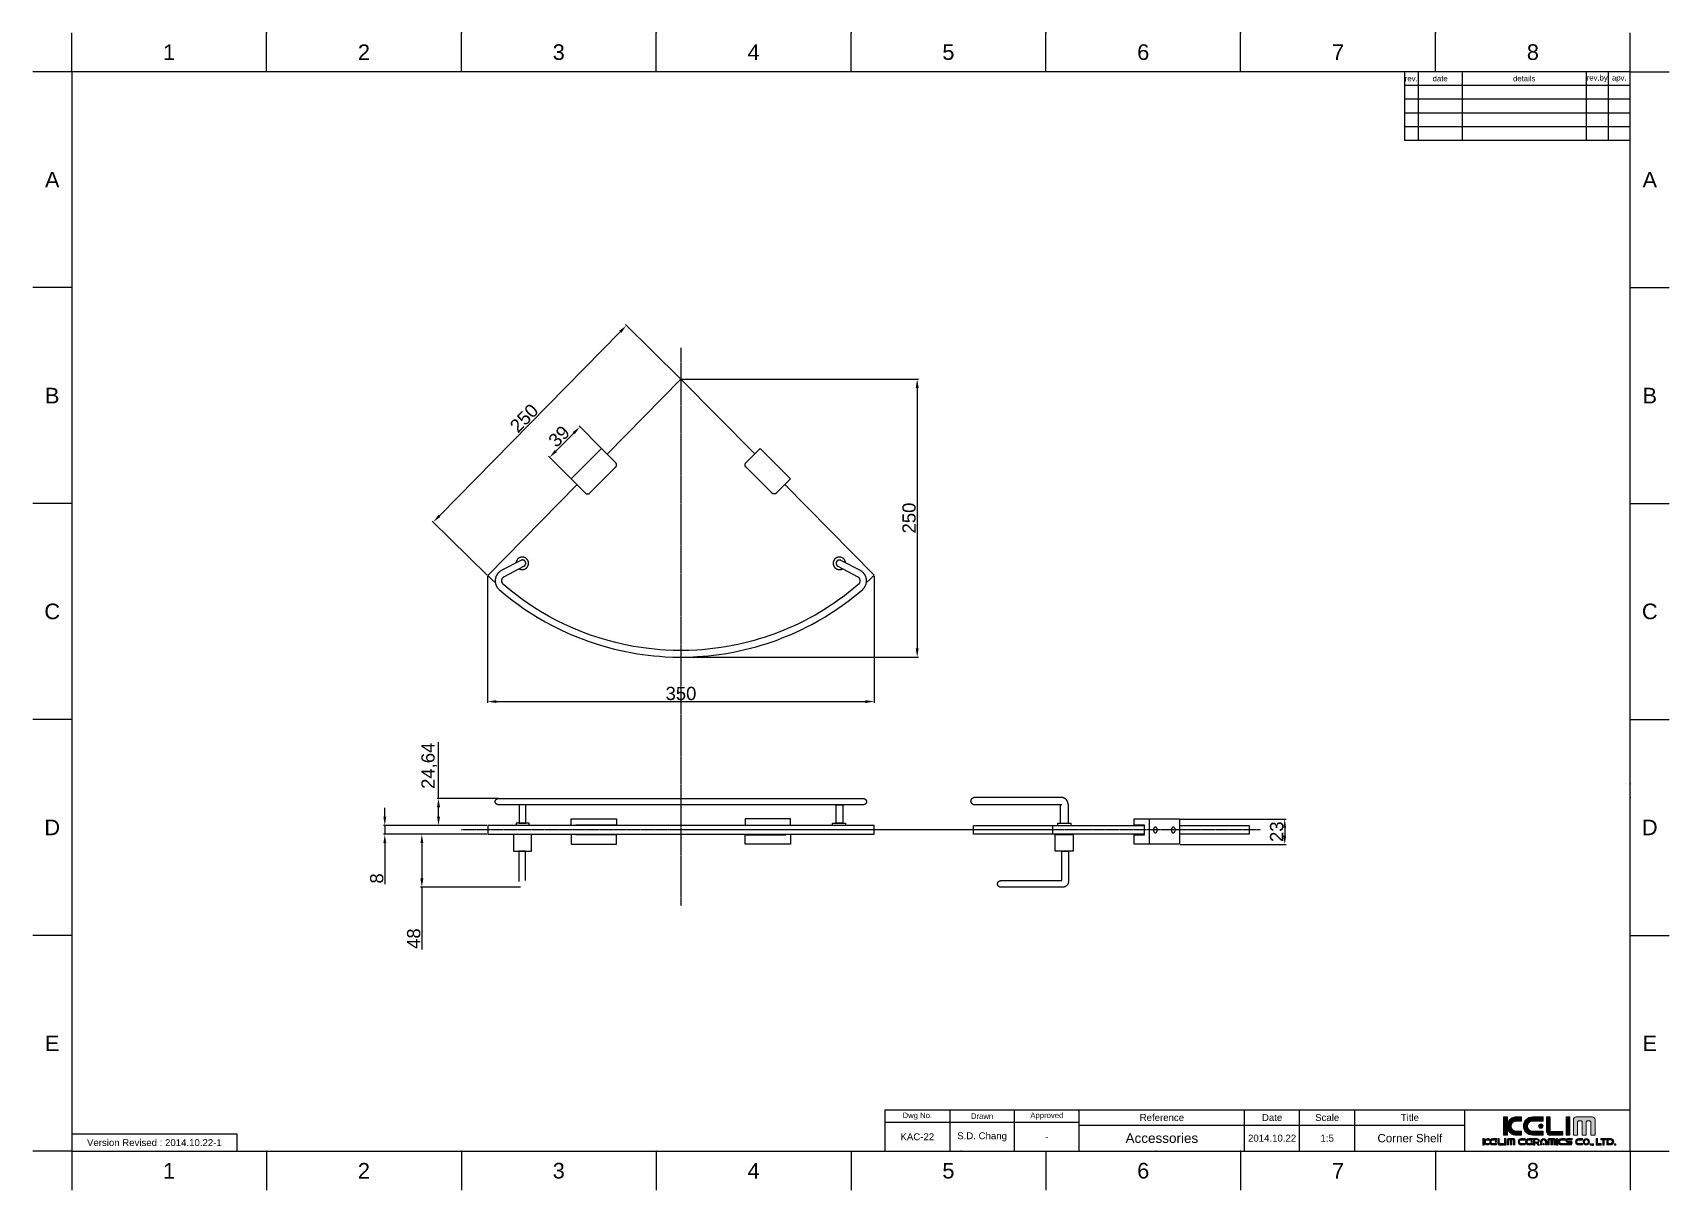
# Model space of a CAD drawing. Header units: millimetres. Extents: x 580 to 2065, y -13 to 1037.
import ezdxf

# ---------------------------------------------------------------- set-up
doc = ezdxf.new("R2010")
doc.units = ezdxf.units.MM
doc.header["$LTSCALE"] = 0.1
doc.linetypes.add('CENTER', pattern=[0.6, 0.375, -0.075, 0.075, -0.075])
for name, color, linetype in [('CEN', 1, 'CENTER'), ('DIM', 3, 'Continuous'), ('FORM', 7, 'Continuous'), ('OUTLINE', 2, 'Continuous'), ('TEXT', 2, 'Continuous')]:
    doc.layers.add(name, color=color, linetype=linetype)
doc.styles.get("Standard").update_dxf_attribs({"font": 'arial.ttf'})
doc.dimstyles.new('ISO-25', dxfattribs={"dimtxt": 12, "dimasz": 8, "dimexe": 1.25, "dimexo": 0.625, "dimgap": 1.2, "dimtad": 1, "dimtxsty": 'Standard', "dimcen": 2.5, "dimadec": 0, "dimazin": 0, "dimtfac": 1, "dimtmove": 0, "dimatfit": 3, "dimfxl": 1, "dimarcsym": 0})

msp = doc.modelspace()

# ---------------------------------------------------------------- texts
at = {"char_height": 14.141, "attachment_point": 5}
for s, width, insert in [('1', 50, (703.594, 1019.051)), ('2', 50, (880.362, 1019.051)), ('3', 50, (1057.129, 1019.051)), ('4', 50, (1233.897, 1019.051)), ('5', 50, (1410.665, 1019.051)), ('6', 50, (1587.432, 1019.051)), ('7', 50, (1764.2, 1019.051)), ('8', 50, (1940.968, 1019.051)), ('A', 10, (597.533, 903.445)), ('A', 10, (2047.028, 903.445)), ('B', 10, (597.533, 707.586)), ('B', 10, (2047.028, 707.586)), ('C', 10, (597.533, 511.728)), ('C', 10, (2047.028, 511.728)), ('D', 10, (597.533, 315.869)), ('D', 10, (2047.028, 315.869)), ('E', 10, (597.533, 120.011)), ('E', 10, (2047.028, 120.011)), ('1', 50, (703.594, 4.404)), ('2', 50, (880.362, 4.404)), ('3', 50, (1057.129, 4.404)), ('4', 50, (1233.897, 4.404)), ('5', 50, (1410.665, 4.404)), ('6', 50, (1587.432, 4.404)), ('7', 50, (1764.2, 4.404)), ('8', 50, (1940.968, 4.404))]:
    msp.add_mtext_dynamic_manual_height_columns(s, width=width, gutter_width=12.5, heights=[0], dxfattribs=dict(at, insert=insert))
at = {"layer": 'TEXT', "attachment_point": 5}
for s, width, insert, char_height in [('rev.', 5, (1830.602, 995.124), 5), ('date', 16, (1856.852, 995.124), 5), ('details', 45, (1933.102, 995.124), 5), ('rev.by', 8, (1999.352, 995.124), 5), ('apv.', 8, (2019.352, 995.124), 5), ('Dwg No.', 44.23608, (1382.477, 53.956), 5), ('Drawn', 23.5, (1441.227, 53.956), 5), ('Approved', 23.5, (1499.977, 53.956), 5), ('Reference', 60, (1604.352, 52.706), 6.25), ('Date', 20, (1704.352, 52.706), 6.25), ('Scale', 20, (1754.352, 52.706), 6.25), ('Title', 40, (1829.352, 52.706), 6.25), ('Version Revised : 2014.10.22-1', 147.99027, (690.21, 29.894), 6.25), ('KAC-22', 23.5, (1382.477, 35.206), 6.25), ('S.D. Chang', 46.41405, (1441.227, 35.206), 6.25), ('-', 23.5, (1499.977, 35.206), 6.25), ('Accessories', 128.2482, (1604.352, 33.956), 8.75), ('2014.10.22', 20, (1704.352, 33.956), 6.25), ('1:5', 20, (1754.352, 33.956), 6.25), ('Corner Shelf', 82.52051, (1829.352, 33.956), 7.5)]:
    msp.add_mtext_dynamic_manual_height_columns(s, width=width, gutter_width=12.5, heights=[0], dxfattribs=dict(at, insert=insert, char_height=char_height))

# ---------------------------------------------------------------- blocks, each defined once
blk = doc.blocks.new('*D18')
at = {"layer": 'Defpoints', "color": 0, "transparency": 16777216}
for p in [(1620.3, 323.5), (1620.3, 300.5), (1715.8, 300.5)]:
    blk.add_point(p, dxfattribs=at)
at = {"layer": 'DIM', "color": 0, "lineweight": -2, "transparency": 16777216}
for p, q in [((1621, 323.5), (1717, 323.5)), ((1715.8, 315.5), (1715.8, 308.5)), ((1621, 300.5), (1717, 300.5))]:
    blk.add_line(p, q, dxfattribs=at)
at = {"layer": 'DIM', "color": 0, "transparency": 16777216}
for points in [[(1714.5, 315.5), (1717.1, 315.5), (1715.8, 323.5)], [(1714.5, 308.5), (1717.1, 308.5), (1715.8, 300.5)]]:
    blk.add_solid(points, dxfattribs=at)
at = {"layer": 'DIM', "color": 0, "transparency": 16777216, "insert": (1708.5, 312), "char_height": 12, "attachment_point": 5, "rotation": 90}
blk.add_mtext('23', dxfattribs=at)
blk = doc.blocks.new('*D24')
at = {"layer": 'Defpoints', "color": 0, "transparency": 16777216}
for p in [(1076.4, 679.2), (1096, 659.5), (1068.4, 632)]:
    blk.add_point(p, dxfattribs=at)
at = {"layer": 'DIM', "color": 0, "lineweight": -2, "transparency": 16777216}
for p, q in [((1054.4, 657.2), (1070.7, 673.5)), ((1095.5, 660), (1075.5, 680)), ((1068, 632.4), (1047.9, 652.5))]:
    blk.add_line(p, q, dxfattribs=at)
at = {"layer": 'DIM', "color": 0, "transparency": 16777216}
for points in [[(1069.8, 674.5), (1071.6, 672.6), (1076.4, 679.2)], [(1053.5, 658.2), (1055.4, 656.3), (1048.8, 651.6)]]:
    blk.add_solid(points, dxfattribs=at)
at = {"layer": 'DIM', "color": 0, "transparency": 16777216, "insert": (1057.4, 670.6), "char_height": 12, "attachment_point": 5, "rotation": 45}
blk.add_mtext('39', dxfattribs=at)
blk = doc.blocks.new('*D25')
at = {"layer": 'Defpoints', "color": 0, "transparency": 16777216}
for p in [(992.6, 544.3), (1343.4, 544.5), (1343.4, 430)]:
    blk.add_point(p, dxfattribs=at)
at = {"layer": 'DIM', "color": 0, "lineweight": -2, "transparency": 16777216}
for p, q in [((992.6, 543.7), (992.6, 428.8)), ((1343.4, 543.9), (1343.4, 428.8)), ((1000.6, 430), (1335.4, 430))]:
    blk.add_line(p, q, dxfattribs=at)
at = {"layer": 'DIM', "color": 0, "transparency": 16777216}
for points in [[(1000.6, 431.3), (1000.6, 428.7), (992.6, 430)], [(1335.4, 431.3), (1335.4, 428.7), (1343.4, 430)]]:
    blk.add_solid(points, dxfattribs=at)
at = {"layer": 'DIM', "color": 0, "transparency": 16777216, "insert": (1168, 437.3), "char_height": 12, "attachment_point": 5}
blk.add_mtext('350', dxfattribs=at)
blk = doc.blocks.new('*D19')
at = {"layer": 'Defpoints', "color": 0, "transparency": 16777216}
for p in [(1118.5, 771.1), (1167.9, 722.6), (992.6, 544.3)]:
    blk.add_point(p, dxfattribs=at)
at = {"layer": 'DIM', "color": 0, "lineweight": -2, "transparency": 16777216}
for p, q in [((948.9, 598.6), (1112.9, 765.4)), ((1167.4, 723), (1117.6, 772)), ((992.2, 544.7), (942.4, 593.7))]:
    blk.add_line(p, q, dxfattribs=at)
at = {"layer": 'DIM', "color": 0, "transparency": 16777216}
for points in [[(1112, 766.4), (1113.9, 764.5), (1118.5, 771.1)], [(947.9, 599.5), (949.8, 597.6), (943.3, 592.9)]]:
    blk.add_solid(points, dxfattribs=at)
at = {"layer": 'DIM', "color": 0, "transparency": 16777216, "insert": (1025.7, 687.1), "char_height": 12, "attachment_point": 5, "rotation": 45.4894}
blk.add_mtext('250', dxfattribs=at)
blk = doc.blocks.new('*D20')
at = {"layer": 'Defpoints', "color": 0, "transparency": 16777216}
for p in [(1167.9, 722.6), (1167.9, 470.3), (1382.3, 470.3)]:
    blk.add_point(p, dxfattribs=at)
at = {"layer": 'DIM', "color": 0, "lineweight": -2, "transparency": 16777216}
for p, q in [((1168.5, 722.6), (1383.6, 722.6)), ((1382.3, 714.6), (1382.3, 478.3)), ((1168.5, 470.3), (1383.6, 470.3))]:
    blk.add_line(p, q, dxfattribs=at)
at = {"layer": 'DIM', "color": 0, "transparency": 16777216}
for points in [[(1381, 714.6), (1383.7, 714.6), (1382.3, 722.6)], [(1381, 478.3), (1383.7, 478.3), (1382.3, 470.3)]]:
    blk.add_solid(points, dxfattribs=at)
at = {"layer": 'DIM', "color": 0, "transparency": 16777216, "insert": (1375, 596.5), "char_height": 12, "attachment_point": 5, "rotation": 90}
blk.add_mtext('250^M^J', dxfattribs=at)
blk = doc.blocks.new('*D21')
at = {"layer": 'Defpoints', "color": 0, "transparency": 16777216}
for p in [(992.6, 309.6), (932.9, 261.6), (1023, 261.6)]:
    blk.add_point(p, dxfattribs=at)
at = {"layer": 'DIM', "color": 0, "lineweight": -2, "transparency": 16777216}
for p, q in [((992, 309.6), (931.7, 309.6)), ((932.9, 301.6), (932.9, 269.6)), ((1022.3, 261.6), (931.7, 261.6)), ((932.9, 261.6), (932.9, 205))]:
    blk.add_line(p, q, dxfattribs=at)
at = {"layer": 'DIM', "color": 0, "transparency": 16777216}
for points in [[(931.6, 301.6), (934.3, 301.6), (932.9, 309.6)], [(931.6, 269.6), (934.3, 269.6), (932.9, 261.6)]]:
    blk.add_solid(points, dxfattribs=at)
at = {"layer": 'DIM', "color": 0, "transparency": 16777216, "insert": (925.6, 215), "char_height": 12, "attachment_point": 5, "rotation": 90}
blk.add_mtext('48', dxfattribs=at)
blk = doc.blocks.new('*D22')
at = {"layer": 'Defpoints', "color": 0, "transparency": 16777216}
for p in [(992.6, 317.6), (899.3, 309.6), (992.6, 309.6)]:
    blk.add_point(p, dxfattribs=at)
at = {"layer": 'DIM', "color": 0, "lineweight": -2, "transparency": 16777216}
for p, q in [((899.3, 325.6), (899.3, 333.6)), ((992, 317.6), (898.1, 317.6)), ((899.3, 317.6), (899.3, 309.6)), ((992, 309.6), (898.1, 309.6)), ((899.3, 301.6), (899.3, 264.4))]:
    blk.add_line(p, q, dxfattribs=at)
at = {"layer": 'DIM', "color": 0, "transparency": 16777216}
for points in [[(898, 325.6), (900.6, 325.6), (899.3, 317.6)], [(898, 301.6), (900.6, 301.6), (899.3, 309.6)]]:
    blk.add_solid(points, dxfattribs=at)
at = {"layer": 'DIM', "color": 0, "transparency": 16777216, "insert": (892, 269.6), "char_height": 12, "attachment_point": 5, "rotation": 90}
blk.add_mtext('8', dxfattribs=at)
blk = doc.blocks.new('*D23')
at = {"layer": 'Defpoints', "color": 0, "transparency": 16777216}
for p in [(948, 342.2), (1002.9, 342.2), (992.6, 317.6)]:
    blk.add_point(p, dxfattribs=at)
at = {"layer": 'DIM', "color": 0, "lineweight": -2, "transparency": 16777216}
for p, q in [((948, 342.2), (948, 393.3)), ((1002.3, 342.2), (946.8, 342.2)), ((948, 325.6), (948, 334.2)), ((992, 317.6), (946.8, 317.6))]:
    blk.add_line(p, q, dxfattribs=at)
at = {"layer": 'DIM', "color": 0, "transparency": 16777216}
for points in [[(946.7, 334.2), (949.4, 334.2), (948, 342.2)], [(946.7, 325.6), (949.4, 325.6), (948, 317.6)]]:
    blk.add_solid(points, dxfattribs=at)
at = {"layer": 'DIM', "color": 0, "transparency": 16777216, "insert": (939.6, 371.8), "char_height": 12, "attachment_point": 5, "rotation": 90}
blk.add_mtext('24,64', dxfattribs=at)

# ---------------------------------------------------------------- dimensions: what is measured, and where the dimension line sits
at = {"layer": 'DIM'}
for base, p1, p2, angle, picture, middle in [((1118.519, 771.131), (992.634, 544.311), (1167.895, 722.591), 45.48939, '*D19', (1025.664, 687.127)), ((1076.359, 679.165), (1068.411, 631.959), (1095.988, 659.536), 45, '*D24', (1057.387, 670.561)), ((948.041, 342.232), (992.634, 317.596), (1002.94, 342.232), 90, '*D23', (939.629, 371.757)), ((1715.796, 300.544), (1620.346, 323.544), (1620.346, 300.544), 90, '*D18', (1708.465, 312.044))]:
    dim = msp.add_linear_dim(base=base, p1=p1, p2=p2, angle=angle, dimstyle='ISO-25', dxfattribs=at)
    dim.commit()
    dim.dimension.update_dxf_attribs({"geometry": picture, "text_midpoint": middle})
dim = msp.add_linear_dim(base=(1382.343, 470.331), p1=(1167.895, 722.591), p2=(1167.895, 470.331), angle=270.000043, text='250^M^J', dimstyle='ISO-25', dxfattribs=at)
dim.commit()
dim.dimension.update_dxf_attribs({"geometry": '*D20', "text_midpoint": (1375.016, 596.461)})
dim = msp.add_linear_dim(base=(1343.391, 430), p1=(992.634, 544.311), p2=(1343.391, 544.544), text='350', dimstyle='ISO-25', dxfattribs=at)
dim.commit()
dim.dimension.update_dxf_attribs({"geometry": '*D25', "text_midpoint": (1168.013, 437.331)})
for base, p1, p2, picture, middle in [((899.313, 309.596), (992.634, 317.596), (992.634, 309.596), '*D22', (899.313, 269.596)), ((932.926, 261.596), (992.634, 309.596), (1022.953, 261.596), '*D21', (932.926, 215.015))]:
    dim = msp.add_linear_dim(base=base, p1=p1, p2=p2, angle=90, dimstyle='ISO-25', dxfattribs=at)
    dim.commit()
    dim.dimension.update_dxf_attribs({"geometry": picture, "text_midpoint": middle, "dimtype": 160})

# ---------------------------------------------------------------- hatches: boundary and pattern name
at = {"layer": 'TEXT'}
h = msp.add_hatch(color=2, dxfattribs=at)
h.dxf.hatch_style = 2
edge = h.paths.add_edge_path()
edge.add_spline(control_points=[(1930.675, 40.361), (1930.675, 40.361), (1925.851, 40.361), (1925.851, 40.361), (1923.315, 40.361), (1921.272, 42.405), (1921.272, 44.934), (1921.272, 47.473), (1923.315, 49.517), (1925.851, 49.517), (1925.851, 49.517), (1930.675, 49.517), (1930.675, 49.517), (1930.675, 49.517), (1930.675, 53.301), (1930.675, 53.301), (1930.675, 53.301), (1925.908, 53.301), (1925.908, 53.301), (1922.092, 53.301), (1918.89, 50.745), (1917.912, 47.246), (1917.912, 47.246), (1917.912, 53.42), (1917.912, 53.42), (1917.912, 53.42), (1914.384, 53.42), (1914.384, 53.42), (1914.384, 53.42), (1914.384, 36.576), (1914.384, 36.576), (1914.384, 36.576), (1917.912, 36.576), (1917.912, 36.576), (1917.912, 36.576), (1917.912, 42.755), (1917.912, 42.755), (1918.89, 39.26), (1922.092, 36.693), (1925.908, 36.693), (1925.908, 36.693), (1930.675, 36.693), (1930.675, 36.693), (1930.675, 36.693), (1930.675, 40.361), (1930.675, 40.361)], knot_values=[0, 0, 0, 0, 1, 1, 1, 2, 2, 2, 3, 3, 3, 4, 4, 4, 5, 5, 5, 6, 6, 6, 7, 7, 7, 8, 8, 8, 9, 9, 9, 10, 10, 10, 11, 11, 11, 12, 12, 12, 13, 13, 13, 14, 14, 14, 15, 15, 15, 15], degree=3, periodic=0)
h = msp.add_hatch(color=256, dxfattribs=at)
h.dxf.hatch_style = 2
edge = h.paths.add_edge_path()
edge.add_spline(control_points=[(1940.631, 36.693), (1940.631, 36.693), (1950.232, 36.693), (1950.232, 36.693), (1950.232, 36.693), (1950.232, 40.361), (1950.232, 40.361), (1950.232, 40.361), (1940.571, 40.361), (1940.571, 40.361), (1938.039, 40.361), (1935.995, 42.405), (1935.995, 44.934), (1935.995, 47.473), (1938.038, 49.517), (1940.571, 49.517), (1940.571, 49.517), (1950.232, 49.517), (1950.232, 49.517), (1950.232, 49.517), (1950.232, 53.301), (1950.232, 53.301), (1950.232, 53.301), (1940.631, 53.301), (1940.631, 53.301), (1936.041, 53.301), (1932.328, 49.595), (1932.328, 44.999), (1932.328, 40.414), (1936.041, 36.693), (1940.631, 36.693)], knot_values=[0, 0, 0, 0, 1, 1, 1, 2, 2, 2, 3, 3, 3, 4, 4, 4, 5, 5, 5, 6, 6, 6, 7, 7, 7, 8, 8, 8, 9, 9, 9, 10, 10, 10, 10], degree=3, periodic=0)
h = msp.add_hatch(color=2, dxfattribs=at)
h.dxf.hatch_style = 2
edge = h.paths.add_edge_path()
edge.add_spline(control_points=[(1946.185, 44.934), (1946.185, 43.833), (1947.075, 42.927), (1948.183, 42.927), (1949.287, 42.927), (1950.185, 43.833), (1950.185, 44.934), (1950.185, 46.045), (1949.287, 46.935), (1948.183, 46.935), (1947.075, 46.935), (1946.185, 46.045), (1946.185, 44.934)], knot_values=[0, 0, 0, 0, 1, 1, 1, 2, 2, 2, 3, 3, 3, 4, 4, 4, 4], degree=3, periodic=0)
h = msp.add_hatch(color=2, dxfattribs=at)
h.dxf.hatch_style = 2
edge = h.paths.add_edge_path()
edge.add_spline(control_points=[(1956.742, 36.564), (1956.742, 36.564), (1968.091, 36.564), (1968.091, 36.564), (1968.091, 36.564), (1968.091, 40.099), (1968.091, 40.099), (1968.091, 40.099), (1956.767, 40.099), (1956.767, 40.099), (1956.767, 40.099), (1956.754, 40.061), (1956.754, 40.061), (1956.754, 40.061), (1956.754, 53.42), (1956.754, 53.42), (1956.754, 53.42), (1953.217, 53.42), (1953.217, 53.42), (1953.217, 53.42), (1953.217, 40.099), (1953.217, 40.099), (1953.217, 40.099), (1953.206, 40.112), (1953.206, 40.112), (1953.206, 38.149), (1954.797, 36.549), (1956.767, 36.549), (1956.767, 36.549), (1956.742, 36.564), (1956.742, 36.564)], knot_values=[0, 0, 0, 0, 1, 1, 1, 2, 2, 2, 3, 3, 3, 4, 4, 4, 5, 5, 5, 6, 6, 6, 7, 7, 7, 8, 8, 8, 9, 9, 9, 10, 10, 10, 10], degree=3, periodic=0)
h = msp.add_hatch(color=2, dxfattribs=at)
h.dxf.hatch_style = 2
h.paths.add_polyline_path([(1974.566, 53.42), (1971.033, 53.42), (1971.033, 36.576), (1974.566, 36.576)])
h = msp.add_hatch(color=2, dxfattribs=at)
h.dxf.hatch_style = 2
edge = h.paths.add_edge_path()
edge.add_spline(control_points=[(1994.751, 53.34), (1994.751, 53.34), (1980.37, 53.34), (1980.37, 53.34), (1978.89, 53.34), (1977.692, 52.15), (1977.692, 50.682), (1977.692, 50.682), (1977.692, 36.602), (1977.692, 36.602), (1977.692, 36.602), (1981.514, 36.602), (1981.514, 36.602), (1981.514, 36.602), (1981.514, 48.939), (1981.514, 48.939), (1981.514, 48.939), (1982.308, 49.74), (1982.308, 49.74), (1982.308, 49.74), (1984.871, 49.74), (1984.871, 49.74), (1984.871, 49.74), (1985.669, 48.939), (1985.669, 48.939), (1985.669, 48.939), (1985.669, 36.602), (1985.669, 36.602), (1985.669, 36.602), (1989.36, 36.602), (1989.36, 36.602), (1989.36, 36.602), (1989.36, 48.939), (1989.36, 48.939), (1989.36, 48.939), (1990.167, 49.74), (1990.167, 49.74), (1990.167, 49.74), (1992.72, 49.74), (1992.72, 49.74), (1992.72, 49.74), (1993.514, 48.939), (1993.514, 48.939), (1993.514, 48.939), (1993.514, 36.602), (1993.514, 36.602), (1993.514, 36.602), (1997.428, 36.602), (1997.428, 36.602), (1997.428, 36.602), (1997.428, 50.682), (1997.428, 50.682), (1997.428, 52.15), (1996.225, 53.34), (1994.751, 53.34)], knot_values=[0, 0, 0, 0, 1, 1, 1, 2, 2, 2, 3, 3, 3, 4, 4, 4, 5, 5, 5, 6, 6, 6, 7, 7, 7, 8, 8, 8, 9, 9, 9, 10, 10, 10, 11, 11, 11, 12, 12, 12, 13, 13, 13, 14, 14, 14, 15, 15, 15, 16, 16, 16, 17, 17, 17, 18, 18, 18, 18], degree=3, periodic=0)
h = msp.add_hatch(color=2, dxfattribs=at)
h.dxf.hatch_style = 2
edge = h.paths.add_edge_path()
edge.add_spline(control_points=[(1896.757, 31.497), (1896.757, 31.497), (1896.757, 33.659), (1896.757, 33.659), (1896.757, 33.659), (1895.526, 33.659), (1895.526, 33.659), (1895.526, 33.659), (1895.526, 27.784), (1895.526, 27.784), (1895.526, 27.784), (1896.757, 27.784), (1896.757, 27.784), (1896.757, 27.784), (1896.757, 29.949), (1896.757, 29.949), (1897.095, 28.726), (1898.211, 27.826), (1899.546, 27.826), (1899.546, 27.826), (1901.208, 27.826), (1901.208, 27.826), (1901.208, 27.826), (1901.208, 29.104), (1901.208, 29.104), (1901.208, 29.104), (1899.526, 29.104), (1899.526, 29.104), (1898.641, 29.104), (1897.928, 29.818), (1897.928, 30.699), (1897.928, 31.585), (1898.641, 32.297), (1899.526, 32.297), (1899.526, 32.297), (1901.208, 32.297), (1901.208, 32.297), (1901.208, 32.297), (1901.208, 33.619), (1901.208, 33.619), (1901.208, 33.619), (1899.546, 33.619), (1899.546, 33.619), (1898.211, 33.619), (1897.095, 32.721), (1896.757, 31.497)], knot_values=[0, 0, 0, 0, 1, 1, 1, 2, 2, 2, 3, 3, 3, 4, 4, 4, 5, 5, 5, 6, 6, 6, 7, 7, 7, 8, 8, 8, 9, 9, 9, 10, 10, 10, 11, 11, 11, 12, 12, 12, 13, 13, 13, 14, 14, 14, 15, 15, 15, 15], degree=3, periodic=0)
h = msp.add_hatch(color=2, dxfattribs=at)
h.dxf.hatch_style = 2
edge = h.paths.add_edge_path()
edge.add_spline(control_points=[(1901.784, 30.722), (1901.784, 29.124), (1903.079, 27.826), (1904.68, 27.826), (1904.68, 27.826), (1908.029, 27.826), (1908.029, 27.826), (1908.029, 27.826), (1908.029, 29.104), (1908.029, 29.104), (1908.029, 29.104), (1904.659, 29.104), (1904.659, 29.104), (1903.777, 29.104), (1903.063, 29.818), (1903.063, 30.699), (1903.063, 31.585), (1903.775, 32.297), (1904.659, 32.297), (1904.659, 32.297), (1908.029, 32.297), (1908.029, 32.297), (1908.029, 32.297), (1908.029, 33.619), (1908.029, 33.619), (1908.029, 33.619), (1904.68, 33.619), (1904.68, 33.619), (1903.079, 33.619), (1901.784, 32.324), (1901.784, 30.722)], knot_values=[0, 0, 0, 0, 1, 1, 1, 2, 2, 2, 3, 3, 3, 4, 4, 4, 5, 5, 5, 6, 6, 6, 7, 7, 7, 8, 8, 8, 9, 9, 9, 10, 10, 10, 10], degree=3, periodic=0)
h = msp.add_hatch(color=2, dxfattribs=at)
h.dxf.hatch_style = 2
edge = h.paths.add_edge_path()
edge.add_spline(control_points=[(1906.617, 30.699), (1906.617, 30.315), (1906.928, 30), (1907.314, 30), (1907.7, 30), (1908.013, 30.315), (1908.013, 30.699), (1908.013, 31.086), (1907.7, 31.398), (1907.314, 31.398), (1906.928, 31.398), (1906.617, 31.086), (1906.617, 30.699)], knot_values=[0, 0, 0, 0, 1, 1, 1, 2, 2, 2, 3, 3, 3, 4, 4, 4, 4], degree=3, periodic=0)
h = msp.add_hatch(color=2, dxfattribs=at)
h.dxf.hatch_style = 2
edge = h.paths.add_edge_path()
edge.add_spline(control_points=[(1910.303, 29), (1910.303, 29), (1910.303, 33.659), (1910.303, 33.659), (1910.303, 33.659), (1909.07, 33.659), (1909.07, 33.659), (1909.07, 33.659), (1909.07, 29.013), (1909.07, 29.013), (1909.07, 29.013), (1909.065, 29.019), (1909.065, 29.019), (1909.065, 28.332), (1909.62, 27.775), (1910.308, 27.775), (1910.308, 27.775), (1910.299, 27.781), (1910.299, 27.781), (1910.299, 27.781), (1914.257, 27.781), (1914.257, 27.781), (1914.257, 27.781), (1914.257, 29.013), (1914.257, 29.013), (1914.257, 29.013), (1910.308, 29.013), (1910.308, 29.013), (1910.308, 29.013), (1910.303, 29), (1910.303, 29)], knot_values=[0, 0, 0, 0, 1, 1, 1, 2, 2, 2, 3, 3, 3, 4, 4, 4, 5, 5, 5, 6, 6, 6, 7, 7, 7, 8, 8, 8, 9, 9, 9, 10, 10, 10, 10], degree=3, periodic=0)
h = msp.add_hatch(color=2, dxfattribs=at)
h.dxf.hatch_style = 2
h.paths.add_polyline_path([(1915.283, 27.784), (1916.516, 27.784), (1916.516, 33.659), (1915.283, 33.659)])
h = msp.add_hatch(color=2, dxfattribs=at)
h.dxf.hatch_style = 2
edge = h.paths.add_edge_path()
edge.add_spline(control_points=[(1923.556, 33.632), (1923.556, 33.632), (1918.539, 33.632), (1918.539, 33.632), (1918.023, 33.632), (1917.607, 33.216), (1917.607, 32.705), (1917.607, 32.705), (1917.607, 27.793), (1917.607, 27.793), (1917.607, 27.793), (1918.939, 27.793), (1918.939, 27.793), (1918.939, 27.793), (1918.939, 32.097), (1918.939, 32.097), (1918.939, 32.097), (1919.216, 32.375), (1919.216, 32.375), (1919.216, 32.375), (1920.11, 32.375), (1920.11, 32.375), (1920.11, 32.375), (1920.388, 32.097), (1920.388, 32.097), (1920.388, 32.097), (1920.388, 27.793), (1920.388, 27.793), (1920.388, 27.793), (1921.675, 27.793), (1921.675, 27.793), (1921.675, 27.793), (1921.675, 32.097), (1921.675, 32.097), (1921.675, 32.097), (1921.957, 32.375), (1921.957, 32.375), (1921.957, 32.375), (1922.846, 32.375), (1922.846, 32.375), (1922.846, 32.375), (1923.124, 32.097), (1923.124, 32.097), (1923.124, 32.097), (1923.124, 27.793), (1923.124, 27.793), (1923.124, 27.793), (1924.49, 27.793), (1924.49, 27.793), (1924.49, 27.793), (1924.49, 32.705), (1924.49, 32.705), (1924.49, 33.216), (1924.069, 33.632), (1923.556, 33.632)], knot_values=[0, 0, 0, 0, 1, 1, 1, 2, 2, 2, 3, 3, 3, 4, 4, 4, 5, 5, 5, 6, 6, 6, 7, 7, 7, 8, 8, 8, 9, 9, 9, 10, 10, 10, 11, 11, 11, 12, 12, 12, 13, 13, 13, 14, 14, 14, 15, 15, 15, 16, 16, 16, 17, 17, 17, 18, 18, 18, 18], degree=3, periodic=0)
h = msp.add_hatch(color=2, dxfattribs=at)
h.dxf.hatch_style = 2
edge = h.paths.add_edge_path()
edge.add_spline(control_points=[(1927.568, 30.722), (1927.568, 29.124), (1928.863, 27.826), (1930.464, 27.826), (1930.464, 27.826), (1933.812, 27.826), (1933.812, 27.826), (1933.812, 27.826), (1933.812, 29.104), (1933.812, 29.104), (1933.812, 29.104), (1930.443, 29.104), (1930.443, 29.104), (1929.56, 29.104), (1928.847, 29.818), (1928.847, 30.699), (1928.847, 31.585), (1929.56, 32.297), (1930.443, 32.297), (1930.443, 32.297), (1933.812, 32.297), (1933.812, 32.297), (1933.812, 32.297), (1933.812, 33.619), (1933.812, 33.619), (1933.812, 33.619), (1930.464, 33.619), (1930.464, 33.619), (1928.863, 33.619), (1927.568, 32.324), (1927.568, 30.722)], knot_values=[0, 0, 0, 0, 1, 1, 1, 2, 2, 2, 3, 3, 3, 4, 4, 4, 5, 5, 5, 6, 6, 6, 7, 7, 7, 8, 8, 8, 9, 9, 9, 10, 10, 10, 10], degree=3, periodic=0)
h = msp.add_hatch(color=2, dxfattribs=at)
h.dxf.hatch_style = 2
edge = h.paths.add_edge_path()
edge.add_spline(control_points=[(1934.39, 30.722), (1934.39, 29.124), (1935.684, 27.826), (1937.286, 27.826), (1937.286, 27.826), (1940.634, 27.826), (1940.634, 27.826), (1940.634, 27.826), (1940.634, 29.104), (1940.634, 29.104), (1940.634, 29.104), (1937.264, 29.104), (1937.264, 29.104), (1936.381, 29.104), (1935.668, 29.818), (1935.668, 30.699), (1935.668, 31.585), (1936.381, 32.297), (1937.264, 32.297), (1937.264, 32.297), (1940.634, 32.297), (1940.634, 32.297), (1940.634, 32.297), (1940.634, 33.619), (1940.634, 33.619), (1940.634, 33.619), (1937.286, 33.619), (1937.286, 33.619), (1935.684, 33.619), (1934.39, 32.324), (1934.39, 30.722)], knot_values=[0, 0, 0, 0, 1, 1, 1, 2, 2, 2, 3, 3, 3, 4, 4, 4, 5, 5, 5, 6, 6, 6, 7, 7, 7, 8, 8, 8, 9, 9, 9, 10, 10, 10, 10], degree=3, periodic=0)
h = msp.add_hatch(color=2, dxfattribs=at)
h.dxf.hatch_style = 2
edge = h.paths.add_edge_path()
edge.add_spline(control_points=[(1939.223, 30.699), (1939.223, 30.315), (1939.532, 30), (1939.919, 30), (1940.304, 30), (1940.617, 30.315), (1940.617, 30.699), (1940.617, 31.086), (1940.304, 31.398), (1939.919, 31.398), (1939.532, 31.398), (1939.223, 31.086), (1939.223, 30.699)], knot_values=[0, 0, 0, 0, 1, 1, 1, 2, 2, 2, 3, 3, 3, 4, 4, 4, 4], degree=3, periodic=0)
h = msp.add_hatch(color=2, dxfattribs=at)
h.dxf.hatch_style = 2
edge = h.paths.add_edge_path()
edge.add_spline(control_points=[(1946.857, 31.494), (1946.857, 32.689), (1945.762, 33.659), (1944.409, 33.659), (1944.409, 33.659), (1942.81, 33.659), (1942.81, 33.659), (1942.81, 33.659), (1941.579, 33.659), (1941.579, 33.659), (1941.579, 33.659), (1941.579, 32.703), (1941.579, 32.703), (1941.579, 32.703), (1941.579, 30.316), (1941.579, 30.316), (1941.579, 30.316), (1941.579, 29.33), (1941.579, 29.33), (1941.579, 29.33), (1941.579, 27.784), (1941.579, 27.784), (1941.579, 27.784), (1942.81, 27.784), (1942.81, 27.784), (1942.81, 27.784), (1942.81, 29.33), (1942.81, 29.33), (1942.81, 29.33), (1944.31, 29.33), (1944.31, 29.33), (1944.31, 29.33), (1945.621, 27.784), (1945.621, 27.784), (1945.621, 27.784), (1946.852, 27.784), (1946.852, 27.784), (1946.852, 27.784), (1945.389, 29.511), (1945.389, 29.511), (1946.253, 29.845), (1946.857, 30.605), (1946.857, 31.494)], knot_values=[0, 0, 0, 0, 1, 1, 1, 2, 2, 2, 3, 3, 3, 4, 4, 4, 5, 5, 5, 6, 6, 6, 7, 7, 7, 8, 8, 8, 9, 9, 9, 10, 10, 10, 11, 11, 11, 12, 12, 12, 13, 13, 13, 14, 14, 14, 14], degree=3, periodic=0)
edge = h.paths.add_edge_path()
edge.add_spline(control_points=[(1944.428, 30.316), (1944.428, 30.316), (1942.81, 30.316), (1942.81, 30.316), (1942.81, 30.316), (1942.81, 32.703), (1942.81, 32.703), (1942.81, 32.703), (1944.428, 32.703), (1944.428, 32.703), (1945.173, 32.703), (1945.775, 32.17), (1945.775, 31.511), (1945.775, 30.85), (1945.173, 30.316), (1944.428, 30.316)], knot_values=[0, 0, 0, 0, 1, 1, 1, 2, 2, 2, 3, 3, 3, 4, 4, 4, 5, 5, 5, 5], degree=3, periodic=0)
h = msp.add_hatch(color=2, dxfattribs=at)
h.dxf.hatch_style = 2
edge = h.paths.add_edge_path()
edge.add_spline(control_points=[(1950.744, 33.619), (1949.146, 33.619), (1947.848, 32.417), (1947.848, 30.932), (1947.848, 30.932), (1947.848, 27.826), (1947.848, 27.826), (1947.848, 27.826), (1949.126, 27.826), (1949.126, 27.826), (1949.126, 27.826), (1949.126, 30.952), (1949.126, 30.952), (1949.126, 31.769), (1949.84, 32.432), (1950.721, 32.432), (1951.607, 32.432), (1952.32, 31.771), (1952.32, 30.952), (1952.32, 30.952), (1952.32, 27.826), (1952.32, 27.826), (1952.32, 27.826), (1953.641, 27.826), (1953.641, 27.826), (1953.641, 27.826), (1953.641, 30.932), (1953.641, 30.932), (1953.641, 32.417), (1952.347, 33.619), (1950.744, 33.619)], knot_values=[0, 0, 0, 0, 1, 1, 1, 2, 2, 2, 3, 3, 3, 4, 4, 4, 5, 5, 5, 6, 6, 6, 7, 7, 7, 8, 8, 8, 9, 9, 9, 10, 10, 10, 10], degree=3, periodic=0)
h = msp.add_hatch(color=2, dxfattribs=at)
h.dxf.hatch_style = 2
edge = h.paths.add_edge_path()
edge.add_spline(control_points=[(1960.492, 33.632), (1960.492, 33.632), (1955.476, 33.632), (1955.476, 33.632), (1954.961, 33.632), (1954.543, 33.216), (1954.543, 32.705), (1954.543, 32.705), (1954.543, 27.793), (1954.543, 27.793), (1954.543, 27.793), (1955.875, 27.793), (1955.875, 27.793), (1955.875, 27.793), (1955.875, 32.097), (1955.875, 32.097), (1955.875, 32.097), (1956.153, 32.375), (1956.153, 32.375), (1956.153, 32.375), (1957.047, 32.375), (1957.047, 32.375), (1957.047, 32.375), (1957.324, 32.097), (1957.324, 32.097), (1957.324, 32.097), (1957.324, 27.793), (1957.324, 27.793), (1957.324, 27.793), (1958.612, 27.793), (1958.612, 27.793), (1958.612, 27.793), (1958.612, 32.097), (1958.612, 32.097), (1958.612, 32.097), (1958.894, 32.375), (1958.894, 32.375), (1958.894, 32.375), (1959.783, 32.375), (1959.783, 32.375), (1959.783, 32.375), (1960.06, 32.097), (1960.06, 32.097), (1960.06, 32.097), (1960.06, 27.793), (1960.06, 27.793), (1960.06, 27.793), (1961.426, 27.793), (1961.426, 27.793), (1961.426, 27.793), (1961.426, 32.705), (1961.426, 32.705), (1961.426, 33.216), (1961.006, 33.632), (1960.492, 33.632)], knot_values=[0, 0, 0, 0, 1, 1, 1, 2, 2, 2, 3, 3, 3, 4, 4, 4, 5, 5, 5, 6, 6, 6, 7, 7, 7, 8, 8, 8, 9, 9, 9, 10, 10, 10, 11, 11, 11, 12, 12, 12, 13, 13, 13, 14, 14, 14, 15, 15, 15, 16, 16, 16, 17, 17, 17, 18, 18, 18, 18], degree=3, periodic=0)
h = msp.add_hatch(color=2, dxfattribs=at)
h.dxf.hatch_style = 2
h.paths.add_polyline_path([(1962.503, 27.784), (1963.735, 27.784), (1963.735, 33.659), (1962.503, 33.659)])
h = msp.add_hatch(color=2, dxfattribs=at)
h.dxf.hatch_style = 2
edge = h.paths.add_edge_path()
edge.add_spline(control_points=[(1964.096, 30.722), (1964.096, 29.124), (1965.39, 27.826), (1966.992, 27.826), (1966.992, 27.826), (1970.34, 27.826), (1970.34, 27.826), (1970.34, 27.826), (1970.34, 29.104), (1970.34, 29.104), (1970.34, 29.104), (1966.97, 29.104), (1966.97, 29.104), (1966.087, 29.104), (1965.375, 29.818), (1965.375, 30.699), (1965.375, 31.585), (1966.087, 32.297), (1966.97, 32.297), (1966.97, 32.297), (1970.34, 32.297), (1970.34, 32.297), (1970.34, 32.297), (1970.34, 33.619), (1970.34, 33.619), (1970.34, 33.619), (1966.992, 33.619), (1966.992, 33.619), (1965.39, 33.619), (1964.096, 32.324), (1964.096, 30.722)], knot_values=[0, 0, 0, 0, 1, 1, 1, 2, 2, 2, 3, 3, 3, 4, 4, 4, 5, 5, 5, 6, 6, 6, 7, 7, 7, 8, 8, 8, 9, 9, 9, 10, 10, 10, 10], degree=3, periodic=0)
h = msp.add_hatch(color=2, dxfattribs=at)
h.dxf.hatch_style = 2
edge = h.paths.add_edge_path()
edge.add_spline(control_points=[(1970.96, 31.827), (1970.96, 30.034), (1972.785, 30.187), (1972.785, 30.187), (1972.785, 30.187), (1972.83, 30.187), (1972.83, 30.187), (1972.83, 30.187), (1974.796, 30.187), (1974.796, 30.187), (1974.796, 30.187), (1975.149, 30.187), (1975.149, 30.187), (1975.149, 30.187), (1975.626, 30.111), (1975.626, 29.65), (1975.626, 29.19), (1975.317, 29.013), (1975.148, 29.013), (1975.148, 29.013), (1970.96, 29.013), (1970.96, 29.013), (1970.96, 29.013), (1970.96, 27.828), (1970.96, 27.828), (1970.96, 27.828), (1975.121, 27.828), (1975.121, 27.828), (1975.121, 27.828), (1976.668, 27.826), (1976.668, 29.619), (1976.668, 31.414), (1974.843, 31.259), (1974.843, 31.259), (1974.843, 31.259), (1974.796, 31.259), (1974.796, 31.259), (1974.796, 31.259), (1972.83, 31.259), (1972.83, 31.259), (1972.83, 31.259), (1972.477, 31.259), (1972.477, 31.259), (1972.477, 31.259), (1972, 31.336), (1972, 31.796), (1972, 32.255), (1972.311, 32.432), (1972.479, 32.432), (1972.479, 32.432), (1976.668, 32.432), (1976.668, 32.432), (1976.668, 32.432), (1976.668, 33.619), (1976.668, 33.619), (1976.668, 33.619), (1972.506, 33.619), (1972.506, 33.619), (1972.506, 33.619), (1970.96, 33.621), (1970.96, 31.827)], knot_values=[0, 0, 0, 0, 1, 1, 1, 2, 2, 2, 3, 3, 3, 4, 4, 4, 5, 5, 5, 6, 6, 6, 7, 7, 7, 8, 8, 8, 9, 9, 9, 10, 10, 10, 11, 11, 11, 12, 12, 12, 13, 13, 13, 14, 14, 14, 15, 15, 15, 16, 16, 16, 17, 17, 17, 18, 18, 18, 19, 19, 19, 20, 20, 20, 20], degree=3, periodic=0)
h = msp.add_hatch(color=2, dxfattribs=at)
h.dxf.hatch_style = 2
edge = h.paths.add_edge_path()
edge.add_spline(control_points=[(1979.648, 30.722), (1979.648, 29.124), (1980.942, 27.826), (1982.544, 27.826), (1982.544, 27.826), (1985.892, 27.826), (1985.892, 27.826), (1985.892, 27.826), (1985.892, 29.104), (1985.892, 29.104), (1985.892, 29.104), (1982.522, 29.104), (1982.522, 29.104), (1981.64, 29.104), (1980.927, 29.818), (1980.927, 30.699), (1980.927, 31.585), (1981.64, 32.297), (1982.522, 32.297), (1982.522, 32.297), (1985.892, 32.297), (1985.892, 32.297), (1985.892, 32.297), (1985.892, 33.619), (1985.892, 33.619), (1985.892, 33.619), (1982.544, 33.619), (1982.544, 33.619), (1980.942, 33.619), (1979.648, 32.324), (1979.648, 30.722)], knot_values=[0, 0, 0, 0, 1, 1, 1, 2, 2, 2, 3, 3, 3, 4, 4, 4, 5, 5, 5, 6, 6, 6, 7, 7, 7, 8, 8, 8, 9, 9, 9, 10, 10, 10, 10], degree=3, periodic=0)
h = msp.add_hatch(color=2, dxfattribs=at)
h.dxf.hatch_style = 2
edge = h.paths.add_edge_path()
edge.add_spline(control_points=[(1989.427, 33.619), (1987.827, 33.619), (1986.531, 32.323), (1986.531, 30.722), (1986.531, 29.124), (1987.827, 27.828), (1989.427, 27.828), (1991.027, 27.828), (1992.323, 29.124), (1992.323, 30.722), (1992.323, 32.323), (1991.027, 33.619), (1989.427, 33.619)], knot_values=[0, 0, 0, 0, 1, 1, 1, 2, 2, 2, 3, 3, 3, 4, 4, 4, 4], degree=3, periodic=0)
edge = h.paths.add_edge_path()
edge.add_spline(control_points=[(1989.427, 28.953), (1988.45, 28.953), (1987.657, 29.747), (1987.657, 30.722), (1987.657, 31.702), (1988.45, 32.494), (1989.427, 32.494), (1990.405, 32.494), (1991.197, 31.702), (1991.197, 30.722), (1991.197, 29.747), (1990.405, 28.953), (1989.427, 28.953)], knot_values=[0, 0, 0, 0, 1, 1, 1, 2, 2, 2, 3, 3, 3, 4, 4, 4, 4], degree=3, periodic=0)
h = msp.add_hatch(color=2, dxfattribs=at)
h.dxf.hatch_style = 2
h.paths.add_polyline_path([(1999.546, 33.659), (1998.314, 33.659), (1998.314, 29.017), (1998.314, 27.784), (1999.546, 27.784), (2002.859, 27.784), (2002.859, 29.017), (1999.546, 29.017)])
h = msp.add_hatch(color=2, dxfattribs=at)
h.dxf.hatch_style = 2
h.paths.add_polyline_path([(2004.412, 33.659), (2002.755, 33.659), (2002.755, 32.426), (2004.412, 32.426), (2004.412, 27.784), (2005.644, 27.784), (2005.644, 32.426), (2007.3, 32.426), (2007.3, 33.659), (2005.644, 33.659)])
h = msp.add_hatch(color=2, dxfattribs=at)
h.dxf.hatch_style = 2
edge = h.paths.add_edge_path()
edge.add_spline(control_points=[(2011.44, 33.639), (2011.44, 33.639), (2008.091, 33.639), (2008.091, 33.639), (2008.091, 33.639), (2008.091, 27.846), (2008.091, 27.846), (2008.091, 27.846), (2011.44, 27.846), (2011.44, 27.846), (2013.041, 27.846), (2014.336, 29.14), (2014.336, 30.742), (2014.336, 32.341), (2013.041, 33.639), (2011.44, 33.639)], knot_values=[0, 0, 0, 0, 1, 1, 1, 2, 2, 2, 3, 3, 3, 4, 4, 4, 5, 5, 5, 5], degree=3, periodic=0)
edge = h.paths.add_edge_path()
edge.add_spline(control_points=[(2011.46, 29.168), (2011.46, 29.168), (2009.324, 29.168), (2009.324, 29.168), (2009.324, 29.168), (2009.324, 32.359), (2009.324, 32.359), (2009.324, 32.359), (2011.46, 32.359), (2011.46, 32.359), (2012.344, 32.359), (2013.057, 31.647), (2013.057, 30.764), (2013.057, 29.879), (2012.344, 29.168), (2011.46, 29.168)], knot_values=[0, 0, 0, 0, 1, 1, 1, 2, 2, 2, 3, 3, 3, 4, 4, 4, 5, 5, 5, 5], degree=3, periodic=0)
h = msp.add_hatch(color=2, dxfattribs=at)
h.dxf.hatch_style = 2
edge = h.paths.add_edge_path()
edge.add_spline(control_points=[(1950.765, 29.266), (1950.378, 29.266), (1950.068, 28.955), (1950.068, 28.567), (1950.068, 28.185), (1950.378, 27.868), (1950.765, 27.868), (1951.15, 27.868), (1951.463, 28.185), (1951.463, 28.567), (1951.463, 28.955), (1951.15, 29.266), (1950.765, 29.266)], knot_values=[0, 0, 0, 0, 1, 1, 1, 2, 2, 2, 3, 3, 3, 4, 4, 4, 4], degree=3, periodic=0)
h = msp.add_hatch(color=2, dxfattribs=at)
h.dxf.hatch_style = 2
h.paths.add_polyline_path([(1992.803, 27.6), (1994.082, 27.6), (1994.082, 28.88), (1992.803, 28.88)])
h = msp.add_hatch(color=2, dxfattribs=at)
h.dxf.hatch_style = 2
h.paths.add_polyline_path([(1994.67, 27.6), (1995.182, 27.6), (1994.824, 27.293), (1995.591, 27.293), (1995.95, 27.6), (1995.95, 28.88), (1994.67, 28.88)])
h = msp.add_hatch(color=2, dxfattribs=at)
h.dxf.hatch_style = 2
h.paths.add_polyline_path([(2015.007, 27.6), (2016.285, 27.6), (2016.285, 28.88), (2015.007, 28.88)])

# ---------------------------------------------------------------- linework, layer by layer
for p, q in [((615.21, 1001.374), (615.21, 1036.728)), ((791.978, 1001.374), (791.978, 1036.728)), ((968.746, 1001.374), (968.746, 1036.728)), ((1145.513, 1001.374), (1145.513, 1036.728)), ((1322.281, 1001.374), (1322.281, 1036.728)), ((1499.049, 1001.374), (1499.049, 1036.728)), ((1675.816, 1001.374), (1675.816, 1036.728)), ((1852.584, 1001.374), (1852.584, 1036.728)), ((2029.352, 1001.374), (2029.352, 1036.728)), ((615.21, 1001.374), (579.857, 1001.374)), ((2029.352, 1001.374), (615.21, 1001.374)), ((615.21, 1001.374), (615.21, 22.081)), ((2029.352, 22.081), (2029.352, 1001.374)), ((2029.352, 1001.374), (2064.705, 1001.374)), ((615.21, 805.516), (579.857, 805.516)), ((2029.352, 805.516), (2064.705, 805.516)), ((615.21, 609.657), (579.857, 609.657)), ((2029.352, 609.657), (2064.705, 609.657)), ((615.21, 413.798), (579.857, 413.798)), ((2029.352, 413.798), (2064.705, 413.798)), ((615.21, 217.94), (579.857, 217.94)), ((2029.352, 217.94), (2064.705, 217.94)), ((615.21, 22.081), (579.857, 22.081)), ((615.21, 22.081), (2029.352, 22.081)), ((615.21, 22.081), (615.21, -13.272)), ((791.978, 22.081), (791.978, -13.272)), ((968.746, 22.081), (968.746, -13.272)), ((1145.513, 22.081), (1145.513, -13.272)), ((1322.281, 22.081), (1322.281, -13.272)), ((1499.049, 22.081), (1499.049, -13.272)), ((1675.816, 22.081), (1675.816, -13.272)), ((1852.584, 22.081), (1852.584, -13.272)), ((2029.352, 22.081), (2064.705, 22.081)), ((2029.352, 22.081), (2029.352, -13.272))]:
    msp.add_line(p, q)
for p in [(791.978, 1036.728), (968.746, 1036.728), (1145.513, 1036.728), (1322.281, 1036.728), (1499.049, 1036.728), (1675.816, 1036.728), (1852.584, 1036.728), (2029.352, 805.516), (2029.352, 609.657), (2029.352, 413.798), (2029.352, 355.44), (2029.352, 342.94), (2029.352, 217.94), (791.978, 22.081), (968.746, 22.081), (1145.513, 22.081), (1422.281, 22.081), (1599.049, 22.081), (1675.816, 22.081), (1852.584, 22.081)]:
    msp.add_point(p)
at = {"layer": 'CEN', "color": 1}
for p, q in [((1167.895, 750.845), (1167.895, 244.818)), ((1693.843, 313.596), (968.474, 313.596))]:
    msp.add_line(p, q, dxfattribs=at)
at = {"layer": 'FORM'}
for p, q in [((1824.352, 1001.374), (1824.352, 938.874)), ((1836.852, 1001.374), (1836.852, 938.874)), ((1876.852, 1001.374), (1876.852, 938.874)), ((1989.352, 1001.374), (1989.352, 938.874)), ((2009.352, 1001.374), (2009.352, 938.874)), ((2029.352, 988.874), (1824.352, 988.874)), ((2029.352, 976.374), (1824.352, 976.374)), ((2029.352, 963.874), (1824.352, 963.874)), ((2029.352, 951.374), (1824.352, 951.374)), ((2029.352, 938.874), (1824.352, 938.874)), ((1353.102, 59.581), (2029.352, 59.581)), ((1353.102, 59.581), (1353.102, 22.081)), ((1411.852, 59.581), (1411.852, 22.081)), ((1470.602, 22.081), (1470.602, 59.581)), ((1529.352, 22.081), (1529.352, 59.581)), ((1679.352, 22.081), (1679.352, 59.581)), ((1679.352, 22.081), (1679.352, 59.581)), ((1679.352, 22.081), (1679.352, 59.581)), ((1729.352, 22.081), (1729.352, 59.581)), ((1779.352, 22.081), (1779.352, 59.581)), ((1879.352, 22.081), (1879.352, 59.581)), ((1529.352, 48.331), (1353.102, 48.331)), ((1529.352, 45.831), (1879.352, 45.831))]:
    msp.add_line(p, q, dxfattribs=at)
msp.add_lwpolyline([(615.21, 22.081), (765.21, 22.081), (765.21, 37.706), (615.21, 37.706)], close=True, dxfattribs=at)
at = {"layer": 'OUTLINE', "color": 255}
for p, q in [((1167.895, 722.591), (1100.99, 654.534)), ((1234.888, 654.624), (1167.895, 722.591)), ((1095.988, 659.536), (1068.411, 631.959)), ((1108.716, 646.808), (1095.988, 659.536)), ((1227.073, 646.808), (1239.801, 659.536)), ((1239.801, 659.536), (1267.378, 631.959)), ((1085.382, 619.231), (1108.716, 642.566)), ((1108.787, 646.735), (1108.716, 646.808)), ((1108.716, 642.566), (1108.787, 642.639)), ((1108.856, 646.659), (1108.787, 646.735)), ((1108.787, 642.639), (1108.856, 642.715)), ((1108.922, 646.58), (1108.856, 646.659)), ((1108.856, 642.715), (1108.922, 642.794)), ((1108.985, 646.5), (1108.922, 646.58)), ((1108.922, 642.794), (1108.985, 642.874)), ((1109.046, 646.417), (1108.985, 646.5)), ((1108.985, 642.874), (1109.046, 642.957)), ((1109.103, 646.332), (1109.046, 646.417)), ((1109.046, 642.957), (1109.103, 643.042)), ((1109.158, 646.246), (1109.103, 646.332)), ((1109.103, 643.042), (1109.158, 643.128)), ((1109.21, 646.157), (1109.158, 646.246)), ((1109.158, 643.128), (1109.21, 643.217)), ((1109.259, 646.067), (1109.21, 646.157)), ((1109.21, 643.217), (1109.259, 643.307)), ((1109.304, 645.975), (1109.259, 646.067)), ((1109.259, 643.307), (1109.304, 643.399)), ((1109.346, 645.882), (1109.304, 645.975)), ((1109.304, 643.399), (1109.346, 643.492)), ((1109.386, 645.788), (1109.346, 645.882)), ((1109.346, 643.492), (1109.386, 643.586)), ((1109.422, 645.692), (1109.386, 645.788)), ((1109.386, 643.586), (1109.422, 643.682)), ((1109.454, 645.595), (1109.422, 645.692)), ((1109.422, 643.682), (1109.454, 643.78)), ((1109.484, 645.496), (1109.454, 645.595)), ((1109.454, 643.78), (1109.484, 643.878)), ((1109.51, 645.397), (1109.484, 645.496)), ((1109.484, 643.878), (1109.51, 643.977)), ((1109.532, 645.297), (1109.51, 645.397)), ((1109.51, 643.977), (1109.532, 644.077)), ((1109.551, 645.197), (1109.532, 645.297)), ((1109.532, 644.077), (1109.551, 644.177)), ((1109.567, 645.096), (1109.551, 645.197)), ((1109.551, 644.177), (1109.567, 644.279)), ((1109.579, 644.994), (1109.567, 645.096)), ((1109.567, 644.279), (1109.579, 644.38)), ((1109.588, 644.892), (1109.579, 644.994)), ((1109.579, 644.38), (1109.588, 644.482)), ((1109.593, 644.789), (1109.588, 644.892)), ((1109.588, 644.482), (1109.593, 644.585)), ((1109.595, 644.687), (1109.593, 644.789)), ((1109.593, 644.585), (1109.595, 644.687)), ((1226.194, 644.687), (1226.196, 644.789)), ((1226.196, 644.585), (1226.194, 644.687)), ((1226.196, 644.789), (1226.201, 644.892)), ((1226.201, 644.482), (1226.196, 644.585)), ((1226.201, 644.892), (1226.21, 644.994)), ((1226.21, 644.38), (1226.201, 644.482)), ((1226.21, 644.994), (1226.222, 645.096)), ((1226.222, 644.279), (1226.21, 644.38)), ((1226.222, 645.096), (1226.238, 645.197)), ((1226.238, 644.177), (1226.222, 644.279)), ((1226.238, 645.197), (1226.257, 645.297)), ((1226.257, 644.077), (1226.238, 644.177)), ((1226.257, 645.297), (1226.28, 645.397)), ((1226.28, 643.977), (1226.257, 644.077)), ((1226.28, 645.397), (1226.306, 645.496)), ((1226.306, 643.878), (1226.28, 643.977)), ((1226.306, 645.496), (1226.335, 645.595)), ((1226.335, 643.78), (1226.306, 643.878)), ((1226.335, 645.595), (1226.367, 645.692)), ((1226.367, 643.682), (1226.335, 643.78)), ((1226.367, 645.692), (1226.403, 645.788)), ((1226.403, 643.586), (1226.367, 643.682)), ((1226.403, 645.788), (1226.443, 645.882)), ((1226.443, 643.492), (1226.403, 643.586)), ((1226.443, 645.882), (1226.485, 645.975)), ((1226.485, 643.399), (1226.443, 643.492)), ((1226.485, 645.975), (1226.531, 646.067)), ((1226.531, 643.307), (1226.485, 643.399)), ((1226.531, 646.067), (1226.579, 646.157)), ((1226.579, 643.217), (1226.531, 643.307)), ((1226.579, 646.157), (1226.631, 646.246)), ((1226.631, 643.128), (1226.579, 643.217)), ((1226.631, 646.246), (1226.686, 646.332)), ((1226.686, 643.042), (1226.631, 643.128)), ((1226.686, 646.332), (1226.743, 646.417)), ((1226.743, 642.957), (1226.686, 643.042)), ((1226.743, 646.417), (1226.804, 646.5)), ((1226.804, 642.874), (1226.743, 642.957)), ((1226.804, 646.5), (1226.867, 646.58)), ((1226.867, 642.794), (1226.804, 642.874)), ((1226.867, 646.58), (1226.933, 646.659)), ((1226.933, 642.715), (1226.867, 642.794)), ((1226.933, 646.659), (1227.002, 646.735)), ((1227.002, 642.639), (1226.933, 642.715)), ((1227.002, 646.735), (1227.073, 646.808)), ((1227.073, 642.566), (1227.002, 642.639)), ((1250.407, 619.231), (1227.073, 642.566)), ((1073.649, 626.722), (992.634, 544.311)), ((1068.411, 631.959), (1081.139, 619.231)), ((1267.378, 631.959), (1254.65, 619.231)), ((1343.391, 544.544), (1262.266, 626.848)), ((1081.139, 619.231), (1081.213, 619.16)), ((1081.213, 619.16), (1081.289, 619.091)), ((1081.289, 619.091), (1081.367, 619.025)), ((1081.367, 619.025), (1081.448, 618.962)), ((1081.448, 618.962), (1081.53, 618.902)), ((1081.53, 618.902), (1081.615, 618.844)), ((1081.615, 618.844), (1081.702, 618.789)), ((1081.702, 618.789), (1081.79, 618.738)), ((1081.79, 618.738), (1081.88, 618.689)), ((1081.88, 618.689), (1081.972, 618.643)), ((1081.972, 618.643), (1082.065, 618.601)), ((1082.065, 618.601), (1082.16, 618.562)), ((1082.16, 618.562), (1082.256, 618.526)), ((1082.256, 618.526), (1082.353, 618.493)), ((1082.353, 618.493), (1082.451, 618.464)), ((1082.451, 618.464), (1082.55, 618.438)), ((1082.55, 618.438), (1082.65, 618.415)), ((1082.65, 618.415), (1082.751, 618.396)), ((1082.751, 618.396), (1082.852, 618.38)), ((1082.852, 618.38), (1082.954, 618.368)), ((1082.954, 618.368), (1083.056, 618.36)), ((1083.056, 618.36), (1083.158, 618.354)), ((1083.158, 618.354), (1083.26, 618.353)), ((1083.26, 618.353), (1083.363, 618.354)), ((1083.363, 618.354), (1083.465, 618.36)), ((1083.465, 618.36), (1083.567, 618.368)), ((1083.567, 618.368), (1083.669, 618.38)), ((1083.669, 618.38), (1083.77, 618.396)), ((1083.77, 618.396), (1083.871, 618.415)), ((1083.871, 618.415), (1083.971, 618.438)), ((1083.971, 618.438), (1084.07, 618.464)), ((1084.07, 618.464), (1084.168, 618.493)), ((1084.168, 618.493), (1084.265, 618.526)), ((1084.265, 618.526), (1084.361, 618.562)), ((1084.361, 618.562), (1084.456, 618.601)), ((1084.456, 618.601), (1084.549, 618.643)), ((1084.549, 618.643), (1084.641, 618.689)), ((1084.641, 618.689), (1084.731, 618.738)), ((1084.731, 618.738), (1084.819, 618.789)), ((1084.819, 618.789), (1084.906, 618.844)), ((1084.906, 618.844), (1084.99, 618.902)), ((1084.99, 618.902), (1085.073, 618.962)), ((1085.073, 618.962), (1085.154, 619.025)), ((1085.154, 619.025), (1085.232, 619.091)), ((1085.232, 619.091), (1085.308, 619.16)), ((1085.308, 619.16), (1085.382, 619.231)), ((1250.481, 619.16), (1250.407, 619.231)), ((1250.557, 619.091), (1250.481, 619.16)), ((1250.636, 619.025), (1250.557, 619.091)), ((1250.716, 618.962), (1250.636, 619.025)), ((1250.799, 618.902), (1250.716, 618.962)), ((1250.883, 618.844), (1250.799, 618.902)), ((1250.97, 618.789), (1250.883, 618.844)), ((1251.058, 618.738), (1250.97, 618.789)), ((1251.149, 618.689), (1251.058, 618.738)), ((1251.24, 618.643), (1251.149, 618.689)), ((1251.334, 618.601), (1251.24, 618.643)), ((1251.428, 618.562), (1251.334, 618.601)), ((1251.524, 618.526), (1251.428, 618.562)), ((1251.621, 618.493), (1251.524, 618.526)), ((1251.719, 618.464), (1251.621, 618.493)), ((1251.818, 618.438), (1251.719, 618.464)), ((1251.918, 618.415), (1251.818, 618.438)), ((1252.019, 618.396), (1251.918, 618.415)), ((1252.12, 618.38), (1252.019, 618.396)), ((1252.222, 618.368), (1252.12, 618.38)), ((1252.324, 618.36), (1252.222, 618.368)), ((1252.426, 618.354), (1252.324, 618.36)), ((1252.529, 618.353), (1252.426, 618.354)), ((1252.631, 618.354), (1252.529, 618.353)), ((1252.734, 618.36), (1252.631, 618.354)), ((1252.836, 618.368), (1252.734, 618.36)), ((1252.937, 618.38), (1252.836, 618.368)), ((1253.039, 618.396), (1252.937, 618.38)), ((1253.139, 618.415), (1253.039, 618.396)), ((1253.239, 618.438), (1253.139, 618.415)), ((1253.338, 618.464), (1253.239, 618.438)), ((1253.436, 618.493), (1253.338, 618.464)), ((1253.533, 618.526), (1253.436, 618.493)), ((1253.629, 618.562), (1253.533, 618.526)), ((1253.724, 618.601), (1253.629, 618.562)), ((1253.817, 618.643), (1253.724, 618.601)), ((1253.909, 618.689), (1253.817, 618.643)), ((1253.999, 618.738), (1253.909, 618.689)), ((1254.088, 618.789), (1253.999, 618.738)), ((1254.174, 618.844), (1254.088, 618.789)), ((1254.259, 618.902), (1254.174, 618.844)), ((1254.341, 618.962), (1254.259, 618.902)), ((1254.422, 619.025), (1254.341, 618.962)), ((1254.5, 619.091), (1254.422, 619.025)), ((1254.576, 619.16), (1254.5, 619.091)), ((1254.65, 619.231), (1254.576, 619.16)), ((1022.792, 558.141), (1004.916, 548.784)), ((1007.784, 543.513), (1025.438, 552.754)), ((1018.41, 556.034), (1018.392, 555.838)), ((1018.435, 556.229), (1018.41, 556.034)), ((1018.467, 556.423), (1018.435, 556.229)), ((1018.506, 556.616), (1018.467, 556.423)), ((1018.551, 556.808), (1018.506, 556.616)), ((1018.602, 556.997), (1018.551, 556.808)), ((1018.661, 557.185), (1018.602, 556.997)), ((1018.725, 557.371), (1018.661, 557.185)), ((1018.797, 557.554), (1018.725, 557.371)), ((1018.874, 557.735), (1018.797, 557.554)), ((1018.958, 557.913), (1018.874, 557.735)), ((1019.047, 558.088), (1018.958, 557.913)), ((1019.143, 558.26), (1019.047, 558.088)), ((1019.245, 558.428), (1019.143, 558.26)), ((1019.352, 558.593), (1019.245, 558.428)), ((1019.466, 558.754), (1019.352, 558.593)), ((1019.584, 558.91), (1019.466, 558.754)), ((1019.708, 559.063), (1019.584, 558.91)), ((1019.837, 559.211), (1019.708, 559.063)), ((1019.972, 559.355), (1019.837, 559.211)), ((1020.111, 559.494), (1019.972, 559.355)), ((1020.255, 559.628), (1020.111, 559.494)), ((1020.403, 559.757), (1020.255, 559.628)), ((1020.556, 559.881), (1020.403, 559.757)), ((1020.713, 559.999), (1020.556, 559.881)), ((1020.874, 560.112), (1020.713, 559.999)), ((1021.039, 560.219), (1020.874, 560.112)), ((1021.208, 560.32), (1021.039, 560.219)), ((1021.175, 550.523), (1021.346, 550.426)), ((1021.38, 560.416), (1021.208, 560.32)), ((1021.346, 550.426), (1021.52, 550.335)), ((1021.555, 560.505), (1021.38, 560.416)), ((1021.52, 550.335), (1021.698, 550.251)), ((1021.733, 560.589), (1021.555, 560.505)), ((1021.698, 550.251), (1021.878, 550.173)), ((1021.914, 560.666), (1021.733, 560.589)), ((1021.878, 550.173), (1022.061, 550.101)), ((1022.097, 560.737), (1021.914, 560.666)), ((1022.061, 550.101), (1022.247, 550.035)), ((1022.283, 560.801), (1022.097, 560.737)), ((1022.247, 550.035), (1022.434, 549.976)), ((1022.471, 560.859), (1022.283, 560.801)), ((1022.434, 549.976), (1022.624, 549.923)), ((1022.661, 560.91), (1022.471, 560.859)), ((1022.624, 549.923), (1022.815, 549.877)), ((1022.852, 560.955), (1022.661, 560.91)), ((1022.885, 558.188), (1022.792, 558.141)), ((1022.815, 549.877), (1023.008, 549.838)), ((1023.045, 560.993), (1022.852, 560.955)), ((1022.98, 558.231), (1022.885, 558.188)), ((1023.076, 558.271), (1022.98, 558.231)), ((1023.008, 549.838), (1023.202, 549.805)), ((1023.24, 561.024), (1023.045, 560.993)), ((1023.173, 558.308), (1023.076, 558.271)), ((1023.272, 558.342), (1023.173, 558.308)), ((1023.202, 549.805), (1023.397, 549.779)), ((1023.435, 561.049), (1023.24, 561.024)), ((1023.372, 558.372), (1023.272, 558.342)), ((1023.473, 558.398), (1023.372, 558.372)), ((1023.397, 549.779), (1023.592, 549.76)), ((1023.631, 561.067), (1023.435, 561.049)), ((1023.574, 558.421), (1023.473, 558.398)), ((1023.677, 558.44), (1023.574, 558.421)), ((1023.592, 549.76), (1023.789, 549.748)), ((1023.827, 561.078), (1023.631, 561.067)), ((1023.78, 558.456), (1023.677, 558.44)), ((1023.883, 558.468), (1023.78, 558.456)), ((1023.789, 549.748), (1023.985, 549.742)), ((1024.023, 561.082), (1023.827, 561.078)), ((1023.987, 558.477), (1023.883, 558.468)), ((1023.985, 549.742), (1024.182, 549.743)), ((1024.091, 558.482), (1023.987, 558.477)), ((1024.22, 561.079), (1024.023, 561.082)), ((1024.195, 558.483), (1024.091, 558.482)), ((1024.182, 549.743), (1024.378, 549.751)), ((1024.299, 558.481), (1024.195, 558.483)), ((1024.417, 561.07), (1024.22, 561.079)), ((1024.403, 558.475), (1024.299, 558.481)), ((1024.378, 549.751), (1024.574, 549.766)), ((1024.507, 558.466), (1024.403, 558.475)), ((1024.613, 561.054), (1024.417, 561.07)), ((1024.61, 558.453), (1024.507, 558.466)), ((1024.574, 549.766), (1024.77, 549.788)), ((1024.713, 558.436), (1024.61, 558.453)), ((1024.808, 561.031), (1024.613, 561.054)), ((1024.815, 558.416), (1024.713, 558.436)), ((1024.77, 549.788), (1024.965, 549.817)), ((1025.002, 561.001), (1024.808, 561.031)), ((1024.917, 558.393), (1024.815, 558.416)), ((1025.017, 558.366), (1024.917, 558.393)), ((1024.965, 549.817), (1025.158, 549.852)), ((1025.196, 560.964), (1025.002, 561.001)), ((1025.117, 558.335), (1025.017, 558.366)), ((1025.215, 558.301), (1025.117, 558.335)), ((1025.158, 549.852), (1025.35, 549.894)), ((1025.387, 560.921), (1025.196, 560.964)), ((1025.313, 558.263), (1025.215, 558.301)), ((1025.408, 558.222), (1025.313, 558.263)), ((1025.35, 549.894), (1025.541, 549.942)), ((1025.578, 560.871), (1025.387, 560.921)), ((1025.503, 558.178), (1025.408, 558.222)), ((1025.438, 552.754), (1025.532, 552.8)), ((1025.596, 558.131), (1025.503, 558.178)), ((1025.532, 552.8), (1025.624, 552.848)), ((1025.541, 549.942), (1025.73, 549.997)), ((1025.766, 560.815), (1025.578, 560.871)), ((1025.687, 558.08), (1025.596, 558.131)), ((1025.624, 552.848), (1025.715, 552.9)), ((1025.776, 558.027), (1025.687, 558.08)), ((1025.715, 552.9), (1025.803, 552.954)), ((1025.73, 549.997), (1025.916, 550.059)), ((1025.952, 560.752), (1025.766, 560.815)), ((1025.863, 557.97), (1025.776, 558.027)), ((1025.803, 552.954), (1025.89, 553.012)), ((1025.949, 557.91), (1025.863, 557.97)), ((1025.89, 553.012), (1025.975, 553.073)), ((1025.916, 550.059), (1026.101, 550.127)), ((1026.032, 557.847), (1025.949, 557.91)), ((1026.136, 560.683), (1025.952, 560.752)), ((1025.975, 553.073), (1026.057, 553.136)), ((1026.113, 557.782), (1026.032, 557.847)), ((1026.057, 553.136), (1026.137, 553.203)), ((1026.101, 550.127), (1026.283, 550.201)), ((1026.191, 557.714), (1026.113, 557.782)), ((1026.318, 560.607), (1026.136, 560.683)), ((1026.137, 553.203), (1026.215, 553.272)), ((1026.268, 557.643), (1026.191, 557.714)), ((1026.215, 553.272), (1026.291, 553.344)), ((1026.341, 557.569), (1026.268, 557.643)), ((1026.283, 550.201), (1026.462, 550.282)), ((1026.291, 553.344), (1026.364, 553.418)), ((1026.497, 560.525), (1026.318, 560.607)), ((1026.412, 557.493), (1026.341, 557.569)), ((1026.364, 553.418), (1026.434, 553.495)), ((1026.481, 557.414), (1026.412, 557.493)), ((1026.434, 553.495), (1026.502, 553.574)), ((1026.462, 550.282), (1026.639, 550.369)), ((1026.547, 557.334), (1026.481, 557.414)), ((1026.673, 560.437), (1026.497, 560.525)), ((1026.502, 553.574), (1026.566, 553.656)), ((1026.609, 557.25), (1026.547, 557.334)), ((1026.566, 553.656), (1026.628, 553.739)), ((1026.669, 557.165), (1026.609, 557.25)), ((1026.628, 553.739), (1026.687, 553.825)), ((1026.639, 550.369), (1026.812, 550.462)), ((1026.726, 557.078), (1026.669, 557.165)), ((1026.845, 560.343), (1026.673, 560.437)), ((1026.687, 553.825), (1026.743, 553.913)), ((1026.78, 556.989), (1026.726, 557.078)), ((1026.743, 553.913), (1026.796, 554.003)), ((1026.831, 556.898), (1026.78, 556.989)), ((1026.796, 554.003), (1026.846, 554.094)), ((1026.812, 550.462), (1026.982, 550.561)), ((1026.878, 556.805), (1026.831, 556.898)), ((1027.015, 560.243), (1026.845, 560.343)), ((1026.846, 554.094), (1026.893, 554.188)), ((1026.923, 556.711), (1026.878, 556.805)), ((1026.893, 554.188), (1026.936, 554.282)), ((1026.964, 556.615), (1026.923, 556.711)), ((1026.936, 554.282), (1026.976, 554.379)), ((1027.001, 556.518), (1026.964, 556.615)), ((1026.976, 554.379), (1027.012, 554.476)), ((1026.982, 550.561), (1027.148, 550.666)), ((1027.036, 556.42), (1027.001, 556.518)), ((1027.012, 554.476), (1027.046, 554.575)), ((1027.18, 560.137), (1027.015, 560.243)), ((1027.066, 556.32), (1027.036, 556.42)), ((1027.046, 554.575), (1027.075, 554.675)), ((1027.094, 556.22), (1027.066, 556.32)), ((1027.075, 554.675), (1027.102, 554.775)), ((1027.118, 556.118), (1027.094, 556.22)), ((1027.102, 554.775), (1027.124, 554.877)), ((1027.138, 556.016), (1027.118, 556.118)), ((1027.124, 554.877), (1027.144, 554.979)), ((1027.155, 555.913), (1027.138, 556.016)), ((1027.144, 554.979), (1027.159, 555.082)), ((1027.148, 550.666), (1027.311, 550.776)), ((1027.168, 555.81), (1027.155, 555.913)), ((1027.159, 555.082), (1027.171, 555.186)), ((1027.177, 555.706), (1027.168, 555.81)), ((1027.171, 555.186), (1027.18, 555.29)), ((1027.183, 555.602), (1027.177, 555.706)), ((1027.342, 560.026), (1027.18, 560.137)), ((1027.18, 555.29), (1027.185, 555.394)), ((1027.186, 555.498), (1027.183, 555.602)), ((1027.185, 555.394), (1027.186, 555.498)), ((1027.311, 550.776), (1027.47, 550.892)), ((1027.5, 559.909), (1027.342, 560.026)), ((1027.47, 550.892), (1027.625, 551.013)), ((1027.654, 559.786), (1027.5, 559.909)), ((1027.625, 551.013), (1027.775, 551.14)), ((1027.804, 559.658), (1027.654, 559.786)), ((1027.775, 551.14), (1027.921, 551.272)), ((1027.949, 559.526), (1027.804, 559.658)), ((1027.921, 551.272), (1028.062, 551.409)), ((1028.089, 559.388), (1027.949, 559.526)), ((1028.062, 551.409), (1028.199, 551.551)), ((1028.225, 559.245), (1028.089, 559.388)), ((1028.199, 551.551), (1028.33, 551.697)), ((1028.355, 559.098), (1028.225, 559.245)), ((1028.33, 551.697), (1028.456, 551.848)), ((1028.48, 558.946), (1028.355, 559.098)), ((1028.456, 551.848), (1028.577, 552.003)), ((1028.6, 558.79), (1028.48, 558.946)), ((1028.577, 552.003), (1028.693, 552.162)), ((1028.715, 558.63), (1028.6, 558.79)), ((1028.693, 552.162), (1028.803, 552.325)), ((1028.823, 558.467), (1028.715, 558.63)), ((1028.803, 552.325), (1028.907, 552.492)), ((1028.926, 558.299), (1028.823, 558.467)), ((1028.907, 552.492), (1029.005, 552.662)), ((1029.024, 558.128), (1028.926, 558.299)), ((1029.005, 552.662), (1029.098, 552.836)), ((1029.115, 557.954), (1029.024, 558.128)), ((1029.098, 552.836), (1029.184, 553.012)), ((1029.2, 557.777), (1029.115, 557.954)), ((1029.184, 553.012), (1029.264, 553.192)), ((1029.279, 557.597), (1029.2, 557.777)), ((1029.264, 553.192), (1029.338, 553.374)), ((1029.351, 557.414), (1029.279, 557.597)), ((1029.338, 553.374), (1029.405, 553.559)), ((1029.418, 557.229), (1029.351, 557.414)), ((1029.405, 553.559), (1029.466, 553.746)), ((1029.477, 557.041), (1029.418, 557.229)), ((1029.466, 553.746), (1029.521, 553.935)), ((1029.531, 556.852), (1029.477, 557.041)), ((1029.521, 553.935), (1029.569, 554.126)), ((1029.577, 556.661), (1029.531, 556.852)), ((1029.569, 554.126), (1029.61, 554.318)), ((1029.617, 556.468), (1029.577, 556.661)), ((1029.61, 554.318), (1029.645, 554.512)), ((1029.651, 556.274), (1029.617, 556.468)), ((1029.645, 554.512), (1029.672, 554.706)), ((1029.677, 556.08), (1029.651, 556.274)), ((1029.672, 554.706), (1029.694, 554.902)), ((1029.697, 555.884), (1029.677, 556.08)), ((1029.694, 554.902), (1029.708, 555.098)), ((1029.71, 555.688), (1029.697, 555.884)), ((1029.708, 555.098), (1029.715, 555.294)), ((1029.716, 555.491), (1029.71, 555.688)), ((1029.715, 555.294), (1029.716, 555.491)), ((1306.079, 555.688), (1306.073, 555.491)), ((1306.073, 555.491), (1306.074, 555.294)), ((1306.074, 555.294), (1306.081, 555.098)), ((1306.092, 555.884), (1306.079, 555.688)), ((1306.081, 555.098), (1306.096, 554.902)), ((1306.112, 556.08), (1306.092, 555.884)), ((1306.096, 554.902), (1306.117, 554.706)), ((1306.139, 556.274), (1306.112, 556.08)), ((1306.117, 554.706), (1306.145, 554.512)), ((1306.172, 556.468), (1306.139, 556.274)), ((1306.145, 554.512), (1306.179, 554.318)), ((1306.212, 556.661), (1306.172, 556.468)), ((1306.179, 554.318), (1306.22, 554.126)), ((1306.258, 556.852), (1306.212, 556.661)), ((1306.22, 554.126), (1306.268, 553.935)), ((1306.312, 557.041), (1306.258, 556.852)), ((1306.268, 553.935), (1306.323, 553.746)), ((1306.371, 557.229), (1306.312, 557.041)), ((1306.323, 553.746), (1306.384, 553.559)), ((1306.438, 557.414), (1306.371, 557.229)), ((1306.384, 553.559), (1306.451, 553.374)), ((1306.51, 557.597), (1306.438, 557.414)), ((1306.451, 553.374), (1306.525, 553.192)), ((1306.589, 557.777), (1306.51, 557.597)), ((1306.525, 553.192), (1306.605, 553.012)), ((1306.674, 557.954), (1306.589, 557.777)), ((1306.605, 553.012), (1306.692, 552.836)), ((1306.766, 558.128), (1306.674, 557.954)), ((1306.692, 552.836), (1306.784, 552.662)), ((1306.863, 558.299), (1306.766, 558.128)), ((1306.784, 552.662), (1306.882, 552.492)), ((1306.966, 558.467), (1306.863, 558.299)), ((1306.882, 552.492), (1306.987, 552.325)), ((1307.075, 558.63), (1306.966, 558.467)), ((1306.987, 552.325), (1307.096, 552.162)), ((1307.189, 558.79), (1307.075, 558.63)), ((1307.096, 552.162), (1307.212, 552.003)), ((1307.309, 558.946), (1307.189, 558.79)), ((1307.212, 552.003), (1307.333, 551.848)), ((1307.434, 559.098), (1307.309, 558.946)), ((1307.333, 551.848), (1307.459, 551.697)), ((1307.565, 559.245), (1307.434, 559.098)), ((1307.459, 551.697), (1307.591, 551.551)), ((1307.7, 559.388), (1307.565, 559.245)), ((1307.591, 551.551), (1307.727, 551.409)), ((1307.84, 559.526), (1307.7, 559.388)), ((1307.727, 551.409), (1307.868, 551.272)), ((1307.985, 559.658), (1307.84, 559.526)), ((1307.868, 551.272), (1308.014, 551.14)), ((1308.135, 559.786), (1307.985, 559.658)), ((1308.014, 551.14), (1308.164, 551.013)), ((1308.289, 559.909), (1308.135, 559.786)), ((1308.164, 551.013), (1308.319, 550.892)), ((1308.447, 560.026), (1308.289, 559.909)), ((1308.319, 550.892), (1308.478, 550.776)), ((1308.609, 560.137), (1308.447, 560.026)), ((1308.478, 550.776), (1308.641, 550.666)), ((1308.774, 560.243), (1308.609, 560.137)), ((1308.641, 550.666), (1308.807, 550.561)), ((1308.747, 555.564), (1308.743, 555.46)), ((1308.743, 555.46), (1308.743, 555.357)), ((1308.743, 555.357), (1308.747, 555.253)), ((1308.754, 555.667), (1308.747, 555.564)), ((1308.747, 555.253), (1308.754, 555.15)), ((1308.764, 555.77), (1308.754, 555.667)), ((1308.754, 555.15), (1308.765, 555.047)), ((1308.779, 555.873), (1308.764, 555.77)), ((1308.765, 555.047), (1308.78, 554.945)), ((1308.944, 560.343), (1308.774, 560.243)), ((1308.796, 555.975), (1308.779, 555.873)), ((1308.78, 554.945), (1308.797, 554.843)), ((1308.817, 556.076), (1308.796, 555.975)), ((1308.797, 554.843), (1308.819, 554.741)), ((1308.807, 550.561), (1308.977, 550.462)), ((1308.842, 556.177), (1308.817, 556.076)), ((1308.819, 554.741), (1308.844, 554.641)), ((1308.87, 556.276), (1308.842, 556.177)), ((1308.844, 554.641), (1308.872, 554.541)), ((1308.902, 556.375), (1308.87, 556.276)), ((1308.872, 554.541), (1308.904, 554.443)), ((1308.937, 556.473), (1308.902, 556.375)), ((1308.904, 554.443), (1308.939, 554.345)), ((1308.975, 556.569), (1308.937, 556.473)), ((1308.939, 554.345), (1308.978, 554.249)), ((1309.116, 560.437), (1308.944, 560.343)), ((1309.017, 556.664), (1308.975, 556.569)), ((1308.977, 550.462), (1309.15, 550.369)), ((1308.978, 554.249), (1309.019, 554.154)), ((1309.061, 556.757), (1309.017, 556.664)), ((1309.019, 554.154), (1309.064, 554.061)), ((1309.109, 556.849), (1309.061, 556.757)), ((1309.064, 554.061), (1309.113, 553.969)), ((1309.161, 556.939), (1309.109, 556.849)), ((1309.113, 553.969), (1309.164, 553.879)), ((1309.292, 560.525), (1309.116, 560.437)), ((1309.15, 550.369), (1309.327, 550.282)), ((1309.215, 557.027), (1309.161, 556.939)), ((1309.164, 553.879), (1309.218, 553.791)), ((1309.272, 557.113), (1309.215, 557.027)), ((1309.218, 553.791), (1309.276, 553.705)), ((1309.332, 557.198), (1309.272, 557.113)), ((1309.276, 553.705), (1309.336, 553.621)), ((1309.471, 560.607), (1309.292, 560.525)), ((1309.327, 550.282), (1309.506, 550.201)), ((1309.395, 557.28), (1309.332, 557.198)), ((1309.336, 553.621), (1309.399, 553.539)), ((1309.461, 557.36), (1309.395, 557.28)), ((1309.399, 553.539), (1309.465, 553.459)), ((1309.53, 557.437), (1309.461, 557.36)), ((1309.465, 553.459), (1309.534, 553.382)), ((1309.653, 560.683), (1309.471, 560.607)), ((1309.506, 550.201), (1309.688, 550.127)), ((1309.601, 557.512), (1309.53, 557.437)), ((1309.534, 553.382), (1309.606, 553.307)), ((1309.675, 557.585), (1309.601, 557.512)), ((1309.606, 553.307), (1309.68, 553.234)), ((1309.837, 560.752), (1309.653, 560.683)), ((1309.751, 557.655), (1309.675, 557.585)), ((1309.68, 553.234), (1309.756, 553.164)), ((1309.688, 550.127), (1309.873, 550.059)), ((1309.83, 557.723), (1309.751, 557.655)), ((1309.756, 553.164), (1309.835, 553.097)), ((1309.911, 557.787), (1309.83, 557.723)), ((1309.835, 553.097), (1309.916, 553.033)), ((1310.023, 560.815), (1309.837, 560.752)), ((1309.873, 550.059), (1310.06, 549.997)), ((1309.994, 557.849), (1309.911, 557.787)), ((1309.916, 553.033), (1309.999, 552.971)), ((1310.079, 557.908), (1309.994, 557.849)), ((1309.999, 552.971), (1310.084, 552.912)), ((1310.211, 560.871), (1310.023, 560.815)), ((1310.06, 549.997), (1310.248, 549.942)), ((1310.166, 557.964), (1310.079, 557.908)), ((1310.084, 552.912), (1310.171, 552.857)), ((1310.255, 558.017), (1310.166, 557.964)), ((1310.171, 552.857), (1310.261, 552.804)), ((1310.402, 560.921), (1310.211, 560.871)), ((1310.248, 549.942), (1310.439, 549.894)), ((1310.346, 558.067), (1310.255, 558.017)), ((1310.261, 552.804), (1310.352, 552.754)), ((1310.438, 558.113), (1310.346, 558.067)), ((1310.352, 552.754), (1328.008, 543.512)), ((1310.594, 560.964), (1310.402, 560.921)), ((1310.532, 558.157), (1310.438, 558.113)), ((1310.439, 549.894), (1310.631, 549.852)), ((1310.628, 558.197), (1310.532, 558.157)), ((1310.787, 561.001), (1310.594, 560.964)), ((1310.724, 558.234), (1310.628, 558.197)), ((1310.631, 549.852), (1310.825, 549.817)), ((1310.822, 558.267), (1310.724, 558.234)), ((1310.981, 561.031), (1310.787, 561.001)), ((1310.922, 558.297), (1310.822, 558.267)), ((1310.825, 549.817), (1311.019, 549.788)), ((1311.022, 558.324), (1310.922, 558.297)), ((1311.177, 561.054), (1310.981, 561.031)), ((1311.019, 549.788), (1311.215, 549.766)), ((1311.123, 558.347), (1311.022, 558.324)), ((1311.224, 558.367), (1311.123, 558.347)), ((1311.373, 561.07), (1311.177, 561.054)), ((1311.215, 549.766), (1311.411, 549.751)), ((1311.327, 558.383), (1311.224, 558.367)), ((1311.429, 558.395), (1311.327, 558.383)), ((1311.569, 561.079), (1311.373, 561.07)), ((1311.411, 549.751), (1311.607, 549.743)), ((1311.533, 558.404), (1311.429, 558.395)), ((1311.636, 558.41), (1311.533, 558.404)), ((1311.766, 561.082), (1311.569, 561.079)), ((1311.607, 549.743), (1311.804, 549.742)), ((1311.739, 558.412), (1311.636, 558.41)), ((1311.843, 558.41), (1311.739, 558.412)), ((1311.962, 561.078), (1311.766, 561.082)), ((1311.804, 549.742), (1312, 549.748)), ((1311.946, 558.405), (1311.843, 558.41)), ((1312.05, 558.396), (1311.946, 558.405)), ((1312.159, 561.067), (1311.962, 561.078)), ((1312, 549.748), (1312.197, 549.76)), ((1312.152, 558.384), (1312.05, 558.396)), ((1312.255, 558.368), (1312.152, 558.384)), ((1312.354, 561.049), (1312.159, 561.067)), ((1312.197, 549.76), (1312.392, 549.779)), ((1312.356, 558.348), (1312.255, 558.368)), ((1312.55, 561.024), (1312.354, 561.049)), ((1312.457, 558.325), (1312.356, 558.348)), ((1312.392, 549.779), (1312.587, 549.805)), ((1312.558, 558.299), (1312.457, 558.325)), ((1312.744, 560.993), (1312.55, 561.024)), ((1312.657, 558.269), (1312.558, 558.299)), ((1312.587, 549.805), (1312.781, 549.838)), ((1312.755, 558.236), (1312.657, 558.269)), ((1312.937, 560.955), (1312.744, 560.993)), ((1312.852, 558.199), (1312.755, 558.236)), ((1312.781, 549.838), (1312.974, 549.877)), ((1312.947, 558.159), (1312.852, 558.199)), ((1313.128, 560.91), (1312.937, 560.955)), ((1313.041, 558.116), (1312.947, 558.159)), ((1312.974, 549.877), (1313.165, 549.923)), ((1313.134, 558.07), (1313.041, 558.116)), ((1313.318, 560.859), (1313.128, 560.91)), ((1330.877, 548.783), (1313.134, 558.07)), ((1313.165, 549.923), (1313.355, 549.976)), ((1313.506, 560.801), (1313.318, 560.859)), ((1313.355, 549.976), (1313.542, 550.035)), ((1313.692, 560.737), (1313.506, 560.801)), ((1313.542, 550.035), (1313.728, 550.101)), ((1313.875, 560.666), (1313.692, 560.737)), ((1313.728, 550.101), (1313.911, 550.173)), ((1314.056, 560.589), (1313.875, 560.666)), ((1313.911, 550.173), (1314.091, 550.251)), ((1314.234, 560.505), (1314.056, 560.589)), ((1314.091, 550.251), (1314.269, 550.335)), ((1314.409, 560.416), (1314.234, 560.505)), ((1314.269, 550.335), (1314.443, 550.426)), ((1314.581, 560.32), (1314.409, 560.416)), ((1314.443, 550.426), (1314.614, 550.523)), ((1314.75, 560.219), (1314.581, 560.32)), ((1314.915, 560.112), (1314.75, 560.219)), ((1315.076, 559.999), (1314.915, 560.112)), ((1315.233, 559.881), (1315.076, 559.999)), ((1315.386, 559.757), (1315.233, 559.881)), ((1315.534, 559.628), (1315.386, 559.757)), ((1315.678, 559.494), (1315.534, 559.628)), ((1315.817, 559.355), (1315.678, 559.494)), ((1315.952, 559.211), (1315.817, 559.355)), ((1316.081, 559.063), (1315.952, 559.211)), ((1316.205, 558.91), (1316.081, 559.063)), ((1316.324, 558.754), (1316.205, 558.91)), ((1316.437, 558.593), (1316.324, 558.754)), ((1316.544, 558.428), (1316.437, 558.593)), ((1316.646, 558.26), (1316.544, 558.428)), ((1316.742, 558.088), (1316.646, 558.26)), ((1316.831, 557.913), (1316.742, 558.088)), ((1316.915, 557.735), (1316.831, 557.913)), ((1316.993, 557.554), (1316.915, 557.735)), ((1317.064, 557.371), (1316.993, 557.554)), ((1317.128, 557.185), (1317.064, 557.371)), ((1317.187, 556.997), (1317.128, 557.185)), ((1317.238, 556.808), (1317.187, 556.997)), ((1317.284, 556.616), (1317.238, 556.808)), ((1317.322, 556.423), (1317.284, 556.616)), ((1317.354, 556.229), (1317.322, 556.423)), ((1317.379, 556.034), (1317.354, 556.229)), ((1317.397, 555.838), (1317.379, 556.034)), ((992.634, 544.311), (996.087, 540.981)), ((996.087, 540.981), (999.604, 537.718)), ((999.442, 539.768), (999.44, 539.529)), ((999.44, 539.529), (999.443, 539.339)), ((999.45, 540.007), (999.442, 539.768)), ((999.443, 539.339), (999.449, 539.15)), ((999.449, 539.15), (999.458, 538.96)), ((999.462, 540.246), (999.45, 540.007)), ((999.458, 538.96), (999.47, 538.771)), ((999.481, 540.484), (999.462, 540.246)), ((999.47, 538.771), (999.486, 538.582)), ((999.504, 540.722), (999.481, 540.484)), ((999.486, 538.582), (999.506, 538.393)), ((999.533, 540.96), (999.504, 540.722)), ((999.506, 538.393), (999.529, 538.205)), ((999.529, 538.205), (999.555, 538.017)), ((999.568, 541.196), (999.533, 540.96)), ((999.555, 538.017), (999.611, 537.681)), ((999.608, 541.432), (999.568, 541.196)), ((999.653, 541.667), (999.608, 541.432)), ((999.611, 537.681), (999.677, 537.347)), ((999.703, 541.901), (999.653, 541.667)), ((999.677, 537.347), (999.755, 537.015)), ((999.759, 542.133), (999.703, 541.901)), ((999.755, 537.015), (999.843, 536.686)), ((999.821, 542.365), (999.759, 542.133)), ((999.899, 542.632), (999.821, 542.365)), ((999.843, 536.686), (999.899, 536.496)), ((999.984, 542.898), (999.899, 542.632)), ((999.899, 536.496), (999.958, 536.307)), ((999.958, 536.307), (1000.022, 536.119)), ((1000.076, 543.162), (999.984, 542.898)), ((1000.022, 536.119), (1000.088, 535.933)), ((1000.175, 543.422), (1000.076, 543.162)), ((1000.088, 535.933), (1000.159, 535.748)), ((1000.159, 535.748), (1000.232, 535.564)), ((1000.281, 543.68), (1000.175, 543.422)), ((1000.232, 535.564), (1000.309, 535.382)), ((1000.393, 543.936), (1000.281, 543.68)), ((1000.309, 535.382), (1000.39, 535.201)), ((1000.39, 535.201), (1000.49, 534.987)), ((1000.513, 544.188), (1000.393, 543.936)), ((1000.49, 534.987), (1000.596, 534.776)), ((1000.639, 544.437), (1000.513, 544.188)), ((1000.596, 534.776), (1000.706, 534.567)), ((1000.797, 544.727), (1000.639, 544.437)), ((1000.706, 534.567), (1000.821, 534.36)), ((1000.963, 545.011), (1000.797, 544.727)), ((1001.155, 545.316), (1000.963, 545.011)), ((1001.358, 545.614), (1001.155, 545.316)), ((1001.57, 545.904), (1001.358, 545.614)), ((1001.793, 546.188), (1001.57, 545.904)), ((1002.024, 546.463), (1001.793, 546.188)), ((1002.266, 546.73), (1002.024, 546.463)), ((1002.516, 546.989), (1002.266, 546.73)), ((1002.775, 547.24), (1002.516, 546.989)), ((1003.02, 547.462), (1002.775, 547.24)), ((1003.272, 547.676), (1003.02, 547.462)), ((1003.531, 547.882), (1003.272, 547.676)), ((1003.797, 548.08), (1003.531, 547.882)), ((1004.068, 548.269), (1003.797, 548.08)), ((1004.345, 548.45), (1004.068, 548.269)), ((1004.628, 548.621), (1004.345, 548.45)), ((1004.916, 548.784), (1004.628, 548.621)), ((1005.441, 539.542), (1005.442, 539.652)), ((1005.442, 539.468), (1005.441, 539.542)), ((1005.442, 539.652), (1005.445, 539.754)), ((1005.444, 539.387), (1005.442, 539.468)), ((1005.448, 539.306), (1005.444, 539.387)), ((1005.445, 539.754), (1005.45, 539.856)), ((1005.453, 539.225), (1005.448, 539.306)), ((1005.45, 539.856), (1005.458, 539.959)), ((1005.46, 539.144), (1005.453, 539.225)), ((1005.458, 539.959), (1005.468, 540.061)), ((1005.469, 539.063), (1005.46, 539.144)), ((1005.468, 540.061), (1005.481, 540.163)), ((1005.478, 538.982), (1005.469, 539.063)), ((1005.487, 538.923), (1005.478, 538.982)), ((1005.481, 540.163), (1005.495, 540.264)), ((1005.514, 538.757), (1005.487, 538.923)), ((1005.495, 540.264), (1005.512, 540.365)), ((1005.512, 540.365), (1005.532, 540.466)), ((1005.543, 538.614), (1005.514, 538.757)), ((1005.532, 540.466), (1005.553, 540.566)), ((1005.576, 538.472), (1005.543, 538.614)), ((1005.553, 540.566), (1005.577, 540.665)), ((1005.619, 538.311), (1005.576, 538.472)), ((1005.577, 540.665), (1005.602, 540.758)), ((1005.602, 540.758), (1005.637, 540.879)), ((1005.637, 538.25), (1005.619, 538.311)), ((1005.637, 540.879), (1005.674, 540.993)), ((1005.662, 538.169), (1005.637, 538.25)), ((1005.69, 538.089), (1005.662, 538.169)), ((1005.674, 540.993), (1005.713, 541.106)), ((1005.718, 538.009), (1005.69, 538.089)), ((1005.713, 541.106), (1005.756, 541.218)), ((1005.748, 537.929), (1005.718, 538.009)), ((1005.78, 537.85), (1005.748, 537.929)), ((1005.756, 541.218), (1005.801, 541.329)), ((1005.813, 537.772), (1005.78, 537.85)), ((1005.801, 541.329), (1005.85, 541.439)), ((1005.845, 537.699), (1005.813, 537.772)), ((1005.891, 537.603), (1005.845, 537.699)), ((1005.85, 541.439), (1005.901, 541.547)), ((1005.936, 537.512), (1005.891, 537.603)), ((1005.901, 541.547), (1005.952, 541.647)), ((1005.983, 537.423), (1005.936, 537.512)), ((1005.952, 541.647), (1006.022, 541.777)), ((1006.034, 537.331), (1005.983, 537.423)), ((1006.022, 541.777), (1006.091, 541.894)), ((1006.077, 537.258), (1006.034, 537.331)), ((1006.123, 537.182), (1006.077, 537.258)), ((1006.091, 541.894), (1006.175, 542.028)), ((1006.171, 537.106), (1006.123, 537.182)), ((1006.221, 537.032), (1006.171, 537.106)), ((1006.175, 542.028), (1006.262, 542.156)), ((1006.272, 536.959), (1006.221, 537.032)), ((1006.262, 542.156), (1006.354, 542.281)), ((1006.325, 536.886), (1006.272, 536.959)), ((1006.379, 536.815), (1006.325, 536.886)), ((1006.354, 542.281), (1006.449, 542.402)), ((1006.433, 536.745), (1006.379, 536.815)), ((1006.493, 536.672), (1006.433, 536.745)), ((1006.449, 542.402), (1006.549, 542.521)), ((1006.554, 536.602), (1006.493, 536.672)), ((1006.549, 542.521), (1006.653, 542.636)), ((1006.615, 536.533), (1006.554, 536.602)), ((1006.674, 536.47), (1006.615, 536.533)), ((1006.653, 542.636), (1006.76, 542.747)), ((1006.756, 536.386), (1006.674, 536.47)), ((1006.843, 536.301), (1006.756, 536.386)), ((1006.76, 542.747), (1006.873, 542.856)), ((1006.897, 536.25), (1006.843, 536.301)), ((1006.873, 542.856), (1006.975, 542.948)), ((1006.945, 536.207), (1006.897, 536.25)), ((1009.384, 534.127), (1006.945, 536.207)), ((1006.975, 542.948), (1007.082, 543.04)), ((1007.082, 543.04), (1007.193, 543.128)), ((1007.193, 543.128), (1007.307, 543.213)), ((1007.307, 543.213), (1007.424, 543.294)), ((1007.424, 543.294), (1007.542, 543.372)), ((1007.542, 543.372), (1007.663, 543.445)), ((1007.663, 543.445), (1007.784, 543.513)), ((1328.695, 536.078), (1324.515, 532.554)), ((1328.008, 543.512), (1328.129, 543.443)), ((1328.129, 543.443), (1328.249, 543.37)), ((1328.249, 543.37), (1328.368, 543.293)), ((1328.368, 543.293), (1328.484, 543.211)), ((1328.484, 543.211), (1328.599, 543.126)), ((1328.599, 543.126), (1328.71, 543.037)), ((1328.912, 536.268), (1328.695, 536.078)), ((1328.71, 543.037), (1328.818, 542.945)), ((1328.818, 542.945), (1328.921, 542.852)), ((1328.936, 536.291), (1328.912, 536.268)), ((1328.921, 542.852), (1329.033, 542.743)), ((1329.034, 536.387), (1328.936, 536.291)), ((1329.033, 542.743), (1329.139, 542.634)), ((1329.12, 536.476), (1329.034, 536.387)), ((1329.199, 536.561), (1329.12, 536.476)), ((1329.139, 542.634), (1329.241, 542.52)), ((1329.276, 536.649), (1329.199, 536.561)), ((1329.241, 542.52), (1329.34, 542.403)), ((1329.351, 536.74), (1329.276, 536.649)), ((1329.34, 542.403), (1329.434, 542.282)), ((1329.417, 536.824), (1329.351, 536.74)), ((1329.514, 536.956), (1329.417, 536.824)), ((1329.434, 542.282), (1329.525, 542.159)), ((1329.601, 537.082), (1329.514, 536.956)), ((1329.525, 542.159), (1329.61, 542.033)), ((1329.683, 537.21), (1329.601, 537.082)), ((1329.61, 542.033), (1329.691, 541.906)), ((1329.767, 537.353), (1329.683, 537.21)), ((1329.691, 541.906), (1329.769, 541.772)), ((1329.815, 537.44), (1329.767, 537.353)), ((1329.769, 541.772), (1329.843, 541.636)), ((1329.867, 537.54), (1329.815, 537.44)), ((1329.843, 541.636), (1329.912, 541.497)), ((1329.917, 537.642), (1329.867, 537.54)), ((1329.912, 541.497), (1329.976, 541.356)), ((1329.969, 537.755), (1329.917, 537.642)), ((1329.996, 537.818), (1329.969, 537.755)), ((1329.976, 541.356), (1330.035, 541.212)), ((1330.026, 537.891), (1329.996, 537.818)), ((1330.054, 537.965), (1330.026, 537.891)), ((1330.035, 541.212), (1330.09, 541.067)), ((1330.082, 538.039), (1330.054, 537.965)), ((1330.108, 538.113), (1330.082, 538.039)), ((1330.09, 541.067), (1330.139, 540.92)), ((1330.133, 538.188), (1330.108, 538.113)), ((1330.156, 538.263), (1330.133, 538.188)), ((1330.139, 540.92), (1330.183, 540.772)), ((1330.171, 538.314), (1330.156, 538.263)), ((1330.217, 538.487), (1330.171, 538.314)), ((1330.183, 540.772), (1330.221, 540.624)), ((1330.251, 538.638), (1330.217, 538.487)), ((1330.221, 540.624), (1330.255, 540.475)), ((1330.281, 538.79), (1330.251, 538.638)), ((1330.255, 540.475), (1330.283, 540.324)), ((1330.305, 538.943), (1330.281, 538.79)), ((1330.283, 540.324), (1330.307, 540.171)), ((1330.324, 539.097), (1330.305, 538.943)), ((1330.307, 540.171), (1330.325, 540.018)), ((1330.337, 539.252), (1330.324, 539.097)), ((1330.325, 540.018), (1330.338, 539.865)), ((1330.345, 539.406), (1330.337, 539.252)), ((1330.338, 539.865), (1330.346, 539.712)), ((1330.348, 539.56), (1330.345, 539.406)), ((1330.346, 539.712), (1330.348, 539.56)), ((1331.166, 548.619), (1330.877, 548.783)), ((1331.45, 548.446), (1331.166, 548.619)), ((1331.728, 548.265), (1331.45, 548.446)), ((1332, 548.074), (1331.728, 548.265)), ((1332.266, 547.875), (1332, 548.074)), ((1332.526, 547.668), (1332.266, 547.875)), ((1332.779, 547.453), (1332.526, 547.668)), ((1333.025, 547.23), (1332.779, 547.453)), ((1333.281, 546.982), (1333.025, 547.23)), ((1333.528, 546.726), (1333.281, 546.982)), ((1333.766, 546.461), (1333.528, 546.726)), ((1333.995, 546.189), (1333.766, 546.461)), ((1334.215, 545.909), (1333.995, 546.189)), ((1334.426, 545.622), (1334.215, 545.909)), ((1334.626, 545.328), (1334.426, 545.622)), ((1334.816, 545.027), (1334.626, 545.328)), ((1334.999, 544.715), (1334.816, 545.027)), ((1334.977, 534.376), (1335.105, 534.607)), ((1335.171, 544.397), (1334.999, 544.715)), ((1335.105, 534.607), (1335.226, 534.841)), ((1335.332, 544.073), (1335.171, 544.397)), ((1335.226, 534.841), (1335.342, 535.078)), ((1335.481, 543.744), (1335.332, 544.073)), ((1335.342, 535.078), (1335.452, 535.318)), ((1335.452, 535.318), (1335.525, 535.488)), ((1335.619, 543.41), (1335.481, 543.744)), ((1335.525, 535.488), (1335.595, 535.658)), ((1335.595, 535.658), (1335.662, 535.829)), ((1335.746, 543.072), (1335.619, 543.41)), ((1335.662, 535.829), (1335.726, 536.002)), ((1335.726, 536.002), (1335.787, 536.176)), ((1335.861, 542.729), (1335.746, 543.072)), ((1335.787, 536.176), (1335.845, 536.351)), ((1335.845, 536.351), (1335.9, 536.527)), ((1335.964, 542.382), (1335.861, 542.729)), ((1335.9, 536.527), (1335.951, 536.703)), ((1335.951, 536.703), (1336.044, 537.052)), ((1336.054, 542.036), (1335.964, 542.382)), ((1336.044, 537.052), (1336.124, 537.404)), ((1336.132, 541.687), (1336.054, 542.036)), ((1336.124, 537.404), (1336.192, 537.758)), ((1336.198, 541.335), (1336.132, 541.687)), ((1336.185, 537.718), (1339.822, 541.095)), ((1336.192, 537.758), (1336.248, 538.115)), ((1336.253, 540.981), (1336.198, 541.335)), ((1336.248, 538.115), (1336.292, 538.473)), ((1336.295, 540.625), (1336.253, 540.981)), ((1336.292, 538.473), (1336.323, 538.832)), ((1336.325, 540.269), (1336.295, 540.625)), ((1336.323, 538.832), (1336.342, 539.192)), ((1336.343, 539.911), (1336.325, 540.269)), ((1336.342, 539.192), (1336.349, 539.553)), ((1336.349, 539.553), (1336.343, 539.911)), ((1339.822, 541.095), (1343.391, 544.544)), ((1000.821, 534.36), (1000.926, 534.18)), ((1000.926, 534.18), (1001.035, 534.003)), ((1001.035, 534.003), (1001.147, 533.827)), ((1001.147, 533.827), (1001.262, 533.654)), ((1001.262, 533.654), (1001.381, 533.483)), ((1001.381, 533.483), (1001.503, 533.314)), ((1001.503, 533.314), (1001.629, 533.148)), ((1001.629, 533.148), (1001.758, 532.985)), ((1001.758, 532.985), (1001.896, 532.817)), ((1001.896, 532.817), (1002.037, 532.652)), ((1002.037, 532.652), (1002.182, 532.49)), ((1002.182, 532.49), (1002.329, 532.331)), ((1002.329, 532.331), (1002.51, 532.146)), ((1002.51, 532.146), (1002.694, 531.966)), ((1002.694, 531.966), (1002.843, 531.827)), ((1002.843, 531.827), (1002.994, 531.691)), ((1002.994, 531.691), (1005.536, 529.523)), ((1005.536, 529.523), (1010.576, 525.395)), ((1014.318, 530.086), (1009.384, 534.127)), ((1010.576, 525.395), (1015.821, 521.323)), ((1019.438, 526.11), (1014.318, 530.086)), ((1015.821, 521.323), (1021.171, 517.39)), ((1024.669, 522.265), (1019.438, 526.11)), ((1028.564, 519.536), (1024.669, 522.265)), ((1310.681, 521.952), (1306.924, 519.331)), ((1316.233, 526.021), (1310.681, 521.952)), ((1314.171, 517.071), (1319.848, 521.231)), ((1321.674, 530.248), (1316.233, 526.021)), ((1319.848, 521.231), (1325.405, 525.549)), ((1324.515, 532.554), (1321.674, 530.248)), ((1325.405, 525.549), (1328.34, 527.931)), ((1328.34, 527.931), (1332.612, 531.532)), ((1332.612, 531.532), (1332.941, 531.822)), ((1332.941, 531.822), (1333.076, 531.948)), ((1333.076, 531.948), (1333.281, 532.147)), ((1333.281, 532.147), (1333.48, 532.352)), ((1333.48, 532.352), (1333.666, 532.555)), ((1333.666, 532.555), (1333.847, 532.762)), ((1333.847, 532.762), (1334.022, 532.973)), ((1334.022, 532.973), (1334.192, 533.19)), ((1334.192, 533.19), (1334.403, 533.476)), ((1334.403, 533.476), (1334.605, 533.77)), ((1334.605, 533.77), (1334.796, 534.07)), ((1334.796, 534.07), (1334.977, 534.376)), ((1021.171, 517.39), (1025.17, 514.589)), ((1025.17, 514.589), (1029.222, 511.866)), ((1032.52, 516.878), (1028.564, 519.536)), ((1029.222, 511.866), (1033.325, 509.221)), ((1036.526, 514.297), (1032.52, 516.878)), ((1033.325, 509.221), (1037.48, 506.657)), ((1040.563, 511.805), (1036.526, 514.297)), ((1037.48, 506.657), (1044.895, 502.349)), ((1047.821, 507.588), (1040.563, 511.805)), ((1055.199, 503.631), (1047.821, 507.588)), ((1283.834, 505.33), (1279.502, 503.074)), ((1289.634, 508.527), (1283.834, 505.33)), ((1295.347, 511.878), (1289.634, 508.527)), ((1292.6, 503.31), (1298.442, 506.737)), ((1299.246, 514.286), (1295.347, 511.878)), ((1298.442, 506.737), (1302.446, 509.21)), ((1303.108, 516.772), (1299.246, 514.286)), ((1302.446, 509.21), (1306.403, 511.758)), ((1306.924, 519.331), (1303.108, 516.772)), ((1306.403, 511.758), (1310.312, 514.378)), ((1310.312, 514.378), (1314.171, 517.071)), ((1044.895, 502.349), (1052.453, 498.295)), ((1052.453, 498.295), (1060.144, 494.501)), ((1062.707, 499.927), (1055.199, 503.631)), ((1060.144, 494.501), (1067.959, 490.97)), ((1070.337, 496.48), (1062.707, 499.927)), ((1067.959, 490.97), (1075.891, 487.707)), ((1078.079, 493.294), (1070.337, 496.48)), ((1085.925, 490.374), (1078.079, 493.294)), ((1093.866, 487.722), (1085.925, 490.374)), ((1252.172, 491.201), (1247.817, 489.661)), ((1259.248, 493.903), (1252.172, 491.201)), ((1266.237, 496.819), (1259.248, 493.903)), ((1261.474, 488.33), (1268.618, 491.311)), ((1270.69, 498.811), (1266.237, 496.819)), ((1268.618, 491.311), (1273.194, 493.359)), ((1275.117, 500.899), (1270.69, 498.811)), ((1273.194, 493.359), (1277.73, 495.497)), ((1279.502, 503.074), (1275.117, 500.899)), ((1277.73, 495.497), (1282.221, 497.725)), ((1282.221, 497.725), (1286.668, 500.042)), ((1286.668, 500.042), (1292.6, 503.31)), ((1075.891, 487.707), (1083.928, 484.715)), ((1083.928, 484.715), (1092.062, 481.998)), ((1092.062, 481.998), (1100.284, 479.56)), ((1101.899, 485.339), (1093.866, 487.722)), ((1100.284, 479.56), (1107.602, 477.642)), ((1109.036, 483.468), (1101.899, 485.339)), ((1107.602, 477.642), (1114.974, 475.944)), ((1116.25, 481.807), (1109.036, 483.468)), ((1114.974, 475.944), (1119.498, 475.017)), ((1120.649, 480.905), (1116.25, 481.807)), ((1125.081, 480.081), (1120.649, 480.905)), ((1129.528, 479.338), (1125.081, 480.081)), ((1133.984, 478.677), (1129.528, 479.338)), ((1138.969, 478.035), (1133.984, 478.677)), ((1143.964, 477.496), (1138.969, 478.035)), ((1148.968, 477.059), (1143.964, 477.496)), ((1153.969, 476.725), (1148.968, 477.059)), ((1160.93, 476.43), (1153.969, 476.725)), ((1167.883, 476.331), (1160.93, 476.43)), ((1175.097, 476.437), (1167.883, 476.331)), ((1182.317, 476.754), (1175.097, 476.437)), ((1187.229, 477.091), (1182.317, 476.754)), ((1192.147, 477.528), (1187.229, 477.091)), ((1197.055, 478.063), (1192.147, 477.528)), ((1201.943, 478.696), (1197.055, 478.063)), ((1208.318, 479.671), (1201.943, 478.696)), ((1214.665, 480.813), (1208.318, 479.671)), ((1219.663, 481.834), (1214.665, 480.813)), ((1215.796, 474.92), (1220.924, 475.967)), ((1224.646, 482.959), (1219.663, 481.834)), ((1220.924, 475.967), (1226.029, 477.121)), ((1229.606, 484.188), (1224.646, 482.959)), ((1226.029, 477.121), (1231.109, 478.379)), ((1234.541, 485.521), (1229.606, 484.188)), ((1231.109, 478.379), (1236.162, 479.744)), ((1238.99, 486.817), (1234.541, 485.521)), ((1236.162, 479.744), (1240.723, 481.072)), ((1243.417, 488.197), (1238.99, 486.817)), ((1240.723, 481.072), (1245.257, 482.486)), ((1247.817, 489.661), (1243.417, 488.197)), ((1245.257, 482.486), (1249.765, 483.985)), ((1249.765, 483.985), (1254.243, 485.569)), ((1254.243, 485.569), (1261.474, 488.33)), ((1119.498, 475.017), (1124.038, 474.172)), ((1124.038, 474.172), (1128.593, 473.411)), ((1128.593, 473.411), (1133.161, 472.733)), ((1133.161, 472.733), (1138.265, 472.077)), ((1138.265, 472.077), (1143.381, 471.524)), ((1143.381, 471.524), (1148.507, 471.077)), ((1148.507, 471.077), (1153.641, 470.734)), ((1153.641, 470.734), (1160.76, 470.431)), ((1160.76, 470.431), (1167.884, 470.331)), ((1167.884, 470.331), (1175.272, 470.438)), ((1175.272, 470.438), (1182.654, 470.763)), ((1182.654, 470.763), (1187.7, 471.109)), ((1187.7, 471.109), (1192.738, 471.557)), ((1192.738, 471.557), (1197.766, 472.105)), ((1197.766, 472.105), (1202.782, 472.755)), ((1202.782, 472.755), (1209.303, 473.752)), ((1209.303, 473.752), (1215.796, 474.92)), ((1000.636, 341.491), (1000.729, 341.558)), ((1000.729, 341.558), (1000.824, 341.622)), ((1000.824, 341.622), (1000.922, 341.683)), ((1000.922, 341.683), (1001.022, 341.742)), ((1001.022, 341.742), (1001.124, 341.797)), ((1001.124, 341.797), (1001.229, 341.849)), ((1001.229, 341.849), (1001.335, 341.899)), ((1001.335, 341.899), (1001.444, 341.945)), ((1001.444, 341.945), (1001.554, 341.987)), ((1001.554, 341.987), (1001.667, 342.027)), ((1001.667, 342.027), (1001.78, 342.063)), ((1001.78, 342.063), (1001.895, 342.096)), ((1001.895, 342.096), (1002.008, 342.124)), ((1002.008, 342.124), (1002.122, 342.149)), ((1002.122, 342.149), (1002.237, 342.171)), ((1002.237, 342.171), (1002.353, 342.19)), ((1002.353, 342.19), (1002.47, 342.205)), ((1002.47, 342.205), (1002.587, 342.217)), ((1002.587, 342.217), (1002.705, 342.226)), ((1002.705, 342.226), (1002.822, 342.231)), ((1002.822, 342.231), (1002.94, 342.232)), ((1002.94, 342.232), (1332.849, 342.232)), ((1332.849, 342.232), (1332.967, 342.231)), ((1332.967, 342.231), (1333.084, 342.226)), ((1333.084, 342.226), (1333.202, 342.217)), ((1333.202, 342.217), (1333.319, 342.205)), ((1333.319, 342.205), (1333.436, 342.19)), ((1333.436, 342.19), (1333.552, 342.171)), ((1333.552, 342.171), (1333.667, 342.149)), ((1333.667, 342.149), (1333.781, 342.124)), ((1333.781, 342.124), (1333.894, 342.096)), ((1333.894, 342.096), (1334.009, 342.063)), ((1334.009, 342.063), (1334.123, 342.027)), ((1334.123, 342.027), (1334.235, 341.987)), ((1334.235, 341.987), (1334.345, 341.945)), ((1334.345, 341.945), (1334.454, 341.899)), ((1334.454, 341.899), (1334.56, 341.849)), ((1334.56, 341.849), (1334.665, 341.797)), ((1334.665, 341.797), (1334.767, 341.742)), ((1334.767, 341.742), (1334.868, 341.683)), ((1334.868, 341.683), (1334.965, 341.622)), ((1334.965, 341.622), (1335.06, 341.558)), ((1335.06, 341.558), (1335.153, 341.491)), ((1431.579, 341.429), (1431.639, 341.534)), ((1431.639, 341.534), (1431.703, 341.637)), ((1431.703, 341.637), (1431.771, 341.737)), ((1431.771, 341.737), (1431.842, 341.835)), ((1431.842, 341.835), (1431.917, 341.931)), ((1431.917, 341.931), (1431.994, 342.024)), ((1431.994, 342.024), (1432.075, 342.114)), ((1432.075, 342.114), (1432.159, 342.201)), ((1432.159, 342.201), (1432.246, 342.286)), ((1432.246, 342.286), (1432.336, 342.367)), ((1432.336, 342.367), (1432.428, 342.445)), ((1432.428, 342.445), (1432.524, 342.52)), ((1432.524, 342.52), (1432.621, 342.592)), ((1432.621, 342.592), (1432.722, 342.66)), ((1432.722, 342.66), (1432.824, 342.724)), ((1432.824, 342.724), (1432.929, 342.785)), ((1432.929, 342.785), (1433.035, 342.843)), ((1433.035, 342.843), (1433.144, 342.897)), ((1433.144, 342.897), (1433.254, 342.946)), ((1433.254, 342.946), (1433.366, 342.992)), ((1433.366, 342.992), (1433.48, 343.035)), ((1433.48, 343.035), (1433.595, 343.073)), ((1433.595, 343.073), (1433.708, 343.106)), ((1433.708, 343.106), (1433.822, 343.136)), ((1433.822, 343.136), (1433.937, 343.161)), ((1433.937, 343.161), (1434.053, 343.183)), ((1434.053, 343.183), (1434.17, 343.201)), ((1434.17, 343.201), (1434.287, 343.215)), ((1434.287, 343.215), (1434.404, 343.225)), ((1434.404, 343.225), (1434.522, 343.23)), ((1434.522, 343.23), (1434.64, 343.232)), ((1434.64, 343.232), (1513.642, 343.23)), ((1513.642, 343.23), (1513.735, 343.226)), ((1513.735, 343.226), (1513.828, 343.221)), ((1513.828, 343.221), (1513.932, 343.212)), ((1513.932, 343.212), (1514.036, 343.201)), ((1514.036, 343.201), (1514.139, 343.187)), ((1514.139, 343.187), (1514.243, 343.172)), ((1514.243, 343.172), (1514.347, 343.153)), ((1514.347, 343.153), (1514.45, 343.133)), ((1514.45, 343.133), (1514.553, 343.11)), ((1514.553, 343.11), (1514.655, 343.084)), ((1514.655, 343.084), (1514.757, 343.057)), ((1514.757, 343.057), (1514.858, 343.027)), ((1514.858, 343.027), (1514.958, 342.995)), ((1514.958, 342.995), (1515.058, 342.96)), ((1515.058, 342.96), (1515.153, 342.925)), ((1515.153, 342.925), (1515.248, 342.888)), ((1515.248, 342.888), (1515.342, 342.848)), ((1515.342, 342.848), (1515.434, 342.807)), ((1515.434, 342.807), (1515.526, 342.764)), ((1515.526, 342.764), (1515.618, 342.718)), ((1515.618, 342.718), (1515.708, 342.671)), ((1515.708, 342.671), (1515.797, 342.622)), ((1515.797, 342.622), (1515.885, 342.572)), ((1515.885, 342.572), (1515.972, 342.519)), ((1515.972, 342.519), (1516.058, 342.465)), ((1516.058, 342.465), (1516.143, 342.409)), ((1516.143, 342.409), (1516.227, 342.352)), ((1516.227, 342.352), (1516.31, 342.292)), ((1516.31, 342.292), (1516.391, 342.231)), ((1516.391, 342.231), (1516.472, 342.169)), ((1516.472, 342.169), (1516.556, 342.101)), ((1516.556, 342.101), (1516.638, 342.032)), ((1516.638, 342.032), (1516.719, 341.961)), ((1516.719, 341.961), (1516.799, 341.888)), ((1516.799, 341.888), (1516.877, 341.814)), ((1516.877, 341.814), (1516.954, 341.738)), ((1516.954, 341.738), (1517.029, 341.661)), ((1517.029, 341.661), (1517.103, 341.583)), ((1517.103, 341.583), (1517.176, 341.503)), ((999.441, 339.297), (999.446, 339.401)), ((999.441, 339.193), (999.441, 339.297)), ((999.444, 339.089), (999.441, 339.193)), ((999.452, 338.986), (999.444, 339.089)), ((999.446, 339.401), (999.455, 339.504)), ((999.464, 338.882), (999.452, 338.986)), ((999.455, 339.504), (999.468, 339.607)), ((999.48, 338.779), (999.464, 338.882)), ((999.468, 339.607), (999.485, 339.71)), ((999.501, 338.677), (999.48, 338.779)), ((999.485, 339.71), (999.506, 339.812)), ((999.525, 338.575), (999.501, 338.677)), ((999.506, 339.812), (999.532, 339.914)), ((999.554, 338.474), (999.525, 338.575)), ((999.532, 339.914), (999.561, 340.015)), ((999.587, 338.374), (999.554, 338.474)), ((999.561, 340.015), (999.595, 340.114)), ((999.623, 338.275), (999.587, 338.374)), ((999.595, 340.114), (999.633, 340.213)), ((999.664, 338.178), (999.623, 338.275)), ((999.633, 340.213), (999.674, 340.311)), ((999.708, 338.081), (999.664, 338.178)), ((999.674, 340.311), (999.72, 340.407)), ((999.757, 337.986), (999.708, 338.081)), ((999.72, 340.407), (999.769, 340.502)), ((999.809, 337.892), (999.757, 337.986)), ((999.769, 340.502), (999.822, 340.595)), ((999.865, 337.8), (999.809, 337.892)), ((999.822, 340.595), (999.879, 340.687)), ((999.925, 337.71), (999.865, 337.8)), ((999.879, 340.687), (999.939, 340.777)), ((999.988, 337.621), (999.925, 337.71)), ((999.939, 340.777), (1000.004, 340.865)), ((1000.055, 337.535), (999.988, 337.621)), ((1000.004, 340.865), (1000.071, 340.951)), ((1000.125, 337.45), (1000.055, 337.535)), ((1000.071, 340.951), (1000.142, 341.035)), ((1000.199, 337.368), (1000.125, 337.45)), ((1000.142, 341.035), (1000.217, 341.117)), ((1000.276, 337.287), (1000.199, 337.368)), ((1000.217, 341.117), (1000.295, 341.196)), ((1000.356, 337.209), (1000.276, 337.287)), ((1000.295, 341.196), (1000.375, 341.274)), ((1000.439, 337.134), (1000.356, 337.209)), ((1000.375, 341.274), (1000.459, 341.349)), ((1000.525, 337.061), (1000.439, 337.134)), ((1000.459, 341.349), (1000.546, 341.421)), ((1000.614, 336.991), (1000.525, 337.061)), ((1000.546, 341.421), (1000.636, 341.491)), ((1000.706, 336.923), (1000.614, 336.991)), ((1000.801, 336.858), (1000.706, 336.923)), ((1000.898, 336.796), (1000.801, 336.858)), ((1000.998, 336.737), (1000.898, 336.796)), ((1001.1, 336.681), (1000.998, 336.737)), ((1001.204, 336.628), (1001.1, 336.681)), ((1001.31, 336.578), (1001.204, 336.628)), ((1001.418, 336.531), (1001.31, 336.578)), ((1001.528, 336.488), (1001.418, 336.531)), ((1001.64, 336.447), (1001.528, 336.488)), ((1001.753, 336.41), (1001.64, 336.447)), ((1001.868, 336.377), (1001.753, 336.41)), ((1001.983, 336.347), (1001.868, 336.377)), ((1002.101, 336.32), (1001.983, 336.347)), ((1002.219, 336.297), (1002.101, 336.32)), ((1002.338, 336.277), (1002.219, 336.297)), ((1002.457, 336.261), (1002.338, 336.277)), ((1002.578, 336.249), (1002.457, 336.261)), ((1002.698, 336.24), (1002.578, 336.249)), ((1002.819, 336.234), (1002.698, 336.24)), ((1002.94, 336.232), (1002.819, 336.234)), ((1332.849, 336.232), (1002.94, 336.232)), ((1027.243, 336.232), (1021.243, 336.232)), ((1021.243, 336.232), (1021.243, 319.732)), ((1027.243, 319.732), (1027.243, 336.232)), ((1308.782, 319.732), (1308.782, 336.232)), ((1308.782, 336.232), (1314.782, 336.232)), ((1314.782, 336.232), (1314.782, 319.732)), ((1332.97, 336.234), (1332.849, 336.232)), ((1333.091, 336.24), (1332.97, 336.234)), ((1333.212, 336.249), (1333.091, 336.24)), ((1333.332, 336.261), (1333.212, 336.249)), ((1333.452, 336.277), (1333.332, 336.261)), ((1333.57, 336.297), (1333.452, 336.277)), ((1333.689, 336.32), (1333.57, 336.297)), ((1333.806, 336.347), (1333.689, 336.32)), ((1333.922, 336.377), (1333.806, 336.347)), ((1334.036, 336.41), (1333.922, 336.377)), ((1334.149, 336.447), (1334.036, 336.41)), ((1334.261, 336.488), (1334.149, 336.447)), ((1334.371, 336.531), (1334.261, 336.488)), ((1334.479, 336.578), (1334.371, 336.531)), ((1334.585, 336.628), (1334.479, 336.578)), ((1334.69, 336.681), (1334.585, 336.628)), ((1334.792, 336.737), (1334.69, 336.681)), ((1334.891, 336.796), (1334.792, 336.737)), ((1334.988, 336.858), (1334.891, 336.796)), ((1335.083, 336.923), (1334.988, 336.858)), ((1335.175, 336.991), (1335.083, 336.923)), ((1335.153, 341.491), (1335.243, 341.421)), ((1335.264, 337.061), (1335.175, 336.991)), ((1335.243, 341.421), (1335.33, 341.349)), ((1335.35, 337.134), (1335.264, 337.061)), ((1335.33, 341.349), (1335.414, 341.274)), ((1335.433, 337.209), (1335.35, 337.134)), ((1335.414, 341.274), (1335.495, 341.196)), ((1335.513, 337.287), (1335.433, 337.209)), ((1335.495, 341.196), (1335.572, 341.117)), ((1335.59, 337.368), (1335.513, 337.287)), ((1335.572, 341.117), (1335.647, 341.035)), ((1335.664, 337.45), (1335.59, 337.368)), ((1335.647, 341.035), (1335.718, 340.951)), ((1335.734, 337.535), (1335.664, 337.45)), ((1335.718, 340.951), (1335.785, 340.865)), ((1335.801, 337.621), (1335.734, 337.535)), ((1335.785, 340.865), (1335.85, 340.777)), ((1335.864, 337.71), (1335.801, 337.621)), ((1335.85, 340.777), (1335.91, 340.687)), ((1335.924, 337.8), (1335.864, 337.71)), ((1335.91, 340.687), (1335.967, 340.595)), ((1335.98, 337.892), (1335.924, 337.8)), ((1335.967, 340.595), (1336.02, 340.502)), ((1336.032, 337.986), (1335.98, 337.892)), ((1336.02, 340.502), (1336.07, 340.407)), ((1336.081, 338.081), (1336.032, 337.986)), ((1336.07, 340.407), (1336.115, 340.311)), ((1336.125, 338.178), (1336.081, 338.081)), ((1336.115, 340.311), (1336.157, 340.213)), ((1336.166, 338.275), (1336.125, 338.178)), ((1336.157, 340.213), (1336.194, 340.114)), ((1336.203, 338.374), (1336.166, 338.275)), ((1336.194, 340.114), (1336.228, 340.015)), ((1336.235, 338.474), (1336.203, 338.374)), ((1336.228, 340.015), (1336.257, 339.914)), ((1336.264, 338.575), (1336.235, 338.474)), ((1336.257, 339.914), (1336.283, 339.812)), ((1336.288, 338.677), (1336.264, 338.575)), ((1336.283, 339.812), (1336.304, 339.71)), ((1336.309, 338.779), (1336.288, 338.677)), ((1336.304, 339.71), (1336.321, 339.607)), ((1336.325, 338.882), (1336.309, 338.779)), ((1336.321, 339.607), (1336.334, 339.504)), ((1336.337, 338.986), (1336.325, 338.882)), ((1336.334, 339.504), (1336.343, 339.401)), ((1336.345, 339.089), (1336.337, 338.986)), ((1336.343, 339.401), (1336.348, 339.297)), ((1336.348, 339.193), (1336.345, 339.089)), ((1336.348, 339.297), (1336.348, 339.193)), ((1431.14, 339.686), (1431.141, 339.807)), ((1431.144, 339.565), (1431.14, 339.686)), ((1431.141, 339.807), (1431.146, 339.929)), ((1431.152, 339.444), (1431.144, 339.565)), ((1431.146, 339.929), (1431.155, 340.049)), ((1431.164, 339.324), (1431.152, 339.444)), ((1431.155, 340.049), (1431.168, 340.17)), ((1431.18, 339.204), (1431.164, 339.324)), ((1431.168, 340.17), (1431.185, 340.29)), ((1431.201, 339.084), (1431.18, 339.204)), ((1431.185, 340.29), (1431.206, 340.409)), ((1431.225, 338.966), (1431.201, 339.084)), ((1431.206, 340.409), (1431.232, 340.527)), ((1431.254, 338.848), (1431.225, 338.966)), ((1431.232, 340.527), (1431.261, 340.645)), ((1431.286, 338.731), (1431.254, 338.848)), ((1431.261, 340.645), (1431.295, 340.761)), ((1431.323, 338.616), (1431.286, 338.731)), ((1431.295, 340.761), (1431.332, 340.876)), ((1431.364, 338.502), (1431.323, 338.616)), ((1431.332, 340.876), (1431.374, 340.99)), ((1431.408, 338.389), (1431.364, 338.502)), ((1431.374, 340.99), (1431.419, 341.102)), ((1431.457, 338.278), (1431.408, 338.389)), ((1431.419, 341.102), (1431.469, 341.213)), ((1431.509, 338.169), (1431.457, 338.278)), ((1431.469, 341.213), (1431.522, 341.322)), ((1431.565, 338.061), (1431.509, 338.169)), ((1431.522, 341.322), (1431.579, 341.429)), ((1431.625, 337.956), (1431.565, 338.061)), ((1431.688, 337.853), (1431.625, 337.956)), ((1431.755, 337.752), (1431.688, 337.853)), ((1431.825, 337.653), (1431.755, 337.752)), ((1431.899, 337.557), (1431.825, 337.653)), ((1431.976, 337.463), (1431.899, 337.557)), ((1432.056, 337.372), (1431.976, 337.463)), ((1432.139, 337.284), (1432.056, 337.372)), ((1432.225, 337.199), (1432.139, 337.284)), ((1432.314, 337.117), (1432.225, 337.199)), ((1432.406, 337.038), (1432.314, 337.117)), ((1432.501, 336.962), (1432.406, 337.038)), ((1432.598, 336.89), (1432.501, 336.962)), ((1432.697, 336.821), (1432.598, 336.89)), ((1432.799, 336.756), (1432.697, 336.821)), ((1432.904, 336.694), (1432.799, 336.756)), ((1433.01, 336.635), (1432.904, 336.694)), ((1433.118, 336.581), (1433.01, 336.635)), ((1433.228, 336.53), (1433.118, 336.581)), ((1433.34, 336.483), (1433.228, 336.53)), ((1433.453, 336.44), (1433.34, 336.483)), ((1433.567, 336.401), (1433.453, 336.44)), ((1433.683, 336.366), (1433.567, 336.401)), ((1433.8, 336.335), (1433.683, 336.366)), ((1433.919, 336.308), (1433.8, 336.335)), ((1434.037, 336.285), (1433.919, 336.308)), ((1434.157, 336.266), (1434.037, 336.285)), ((1434.277, 336.251), (1434.157, 336.266)), ((1434.398, 336.241), (1434.277, 336.251)), ((1434.519, 336.235), (1434.398, 336.241)), ((1434.64, 336.232), (1434.519, 336.235)), ((1513.482, 336.232), (1434.64, 336.232)), ((1512.18, 336.1), (1512.15, 336.232)), ((1512.207, 335.968), (1512.18, 336.1)), ((1512.225, 335.865), (1512.207, 335.968)), ((1512.241, 335.763), (1512.225, 335.865)), ((1512.269, 335.557), (1512.241, 335.763)), ((1512.284, 335.416), (1512.269, 335.557)), ((1512.297, 335.274), (1512.284, 335.416)), ((1512.306, 335.132), (1512.297, 335.274)), ((1512.312, 334.991), (1512.306, 335.132)), ((1512.316, 334.822), (1512.312, 334.991)), ((1512.317, 319.732), (1512.316, 334.822)), ((1517.176, 341.503), (1517.247, 341.422)), ((1517.247, 341.422), (1517.385, 341.256)), ((1517.385, 341.256), (1517.518, 341.085)), ((1517.518, 341.085), (1517.644, 340.911)), ((1517.644, 340.911), (1517.777, 340.714)), ((1517.777, 340.714), (1517.903, 340.514)), ((1517.903, 340.514), (1518.022, 340.31)), ((1518.022, 340.31), (1518.135, 340.102)), ((1518.135, 340.102), (1518.242, 339.89)), ((1518.242, 339.89), (1518.342, 339.676)), ((1518.342, 339.676), (1518.437, 339.459)), ((1518.437, 339.459), (1518.527, 339.24)), ((1518.527, 339.24), (1518.62, 338.992)), ((1518.62, 338.992), (1518.707, 338.742)), ((1518.707, 338.742), (1518.787, 338.49)), ((1518.787, 338.49), (1518.861, 338.236)), ((1518.861, 338.236), (1518.928, 337.98)), ((1518.928, 337.98), (1518.99, 337.722)), ((1518.99, 337.722), (1519.046, 337.463)), ((1519.046, 337.463), (1519.097, 337.204)), ((1519.097, 337.204), (1519.145, 336.92)), ((1519.145, 336.92), (1519.188, 336.636)), ((1519.188, 336.636), (1519.224, 336.351)), ((1519.224, 336.351), (1519.254, 336.065)), ((1519.254, 336.065), (1519.278, 335.778)), ((1519.278, 335.778), (1519.297, 335.491)), ((1519.297, 335.491), (1519.309, 335.204)), ((1519.309, 335.204), (1519.317, 319.732)), ((992.634, 317.596), (992.634, 309.596)), ((1343.391, 317.596), (992.634, 317.596)), ((1018.352, 319.732), (1018.352, 317.596)), ((1028.57, 319.732), (1018.352, 319.732)), ((1021.243, 319.732), (1027.243, 319.732)), ((1030.352, 319.732), (1028.57, 319.732)), ((1030.352, 317.596), (1030.352, 319.732)), ((1068.411, 323.544), (1081.139, 323.544)), ((1068.411, 317.596), (1068.411, 323.544)), ((1072.654, 318.044), (1072.654, 317.596)), ((1081.139, 318.044), (1072.654, 318.044)), ((1081.139, 323.544), (1085.382, 323.544)), ((1085.382, 318.044), (1081.139, 318.044)), ((1085.382, 323.544), (1108.716, 323.544)), ((1108.716, 318.044), (1085.382, 318.044)), ((1100.231, 318.044), (1100.231, 317.596)), ((1108.716, 323.544), (1109.595, 323.544)), ((1109.595, 318.044), (1108.716, 318.044)), ((1109.595, 323.544), (1109.595, 318.044)), ((1226.194, 323.544), (1226.194, 318.044)), ((1227.073, 323.544), (1226.194, 323.544)), ((1226.194, 318.044), (1227.073, 318.044)), ((1250.407, 323.544), (1227.073, 323.544)), ((1227.073, 318.044), (1250.407, 318.044)), ((1235.558, 318.044), (1235.558, 317.596)), ((1254.65, 323.544), (1250.407, 323.544)), ((1250.407, 318.044), (1254.65, 318.044)), ((1267.378, 323.544), (1254.65, 323.544)), ((1254.65, 318.044), (1263.135, 318.044)), ((1263.135, 318.044), (1263.135, 317.596)), ((1267.378, 317.596), (1267.378, 323.544)), ((1305.437, 319.732), (1307.22, 319.732)), ((1305.437, 317.596), (1305.437, 319.732)), ((1307.22, 319.732), (1317.437, 319.732)), ((1314.782, 319.732), (1308.782, 319.732)), ((1317.437, 319.732), (1317.437, 317.596)), ((1343.391, 309.596), (1343.391, 317.596)), ((1433.401, 309.596), (1433.401, 317.596)), ((1433.401, 317.596), (1505.353, 317.596)), ((1505.353, 317.596), (1588.526, 317.596)), ((1505.353, 309.596), (1505.353, 317.596)), ((1509.817, 319.732), (1521.817, 319.732)), ((1509.817, 317.596), (1509.817, 319.732)), ((1509.817, 319.732), (1509.817, 319.732)), ((1521.817, 319.732), (1521.817, 317.596)), ((1579.162, 318.044), (1579.162, 323.544)), ((1579.162, 323.544), (1580.041, 323.544)), ((1580.041, 318.044), (1579.162, 318.044)), ((1580.041, 323.544), (1592.769, 323.544)), ((1588.526, 318.044), (1580.041, 318.044)), ((1588.526, 309.044), (1588.526, 318.044)), ((1592.769, 323.544), (1592.769, 300.544)), ((1592.769, 323.544), (1620.346, 323.544)), ((1596.66, 313.656), (1596.658, 313.544)), ((1596.658, 313.544), (1596.66, 313.433)), ((1596.665, 313.769), (1596.66, 313.656)), ((1596.66, 313.433), (1596.665, 313.32)), ((1596.674, 313.883), (1596.665, 313.769)), ((1596.665, 313.32), (1596.674, 313.205)), ((1596.687, 313.999), (1596.674, 313.883)), ((1596.674, 313.205), (1596.687, 313.089)), ((1596.705, 314.115), (1596.687, 313.999)), ((1596.687, 313.089), (1596.705, 312.973)), ((1596.715, 314.174), (1596.705, 314.115)), ((1596.705, 312.973), (1596.715, 312.915)), ((1596.726, 314.232), (1596.715, 314.174)), ((1596.715, 312.915), (1596.726, 312.856)), ((1596.738, 314.29), (1596.726, 314.232)), ((1596.726, 312.856), (1596.738, 312.798)), ((1596.752, 314.349), (1596.738, 314.29)), ((1596.738, 312.798), (1596.752, 312.74)), ((1596.766, 314.407), (1596.752, 314.349)), ((1596.752, 312.74), (1596.766, 312.682)), ((1596.782, 314.464), (1596.766, 314.407)), ((1596.766, 312.682), (1596.782, 312.624)), ((1596.799, 314.522), (1596.782, 314.464)), ((1596.782, 312.624), (1596.799, 312.566)), ((1596.816, 314.579), (1596.799, 314.522)), ((1596.799, 312.566), (1596.816, 312.509)), ((1596.835, 314.636), (1596.816, 314.579)), ((1596.816, 312.509), (1596.835, 312.452)), ((1596.855, 314.692), (1596.835, 314.636)), ((1596.835, 312.452), (1596.855, 312.396)), ((1596.876, 314.748), (1596.855, 314.692)), ((1596.855, 312.396), (1596.876, 312.34)), ((1596.899, 314.804), (1596.876, 314.748)), ((1596.876, 312.34), (1596.899, 312.285)), ((1596.922, 314.858), (1596.899, 314.804)), ((1596.899, 312.285), (1596.922, 312.23)), ((1596.946, 314.912), (1596.922, 314.858)), ((1596.922, 312.23), (1596.946, 312.176)), ((1596.971, 314.965), (1596.946, 314.912)), ((1596.946, 312.176), (1596.971, 312.123)), ((1596.998, 315.018), (1596.971, 314.965)), ((1596.971, 312.123), (1596.998, 312.071)), ((1597.025, 315.069), (1596.998, 315.018)), ((1596.998, 312.071), (1597.025, 312.019)), ((1597.053, 315.12), (1597.025, 315.069)), ((1597.025, 312.019), (1597.053, 311.968)), ((1597.082, 315.17), (1597.053, 315.12)), ((1597.053, 311.968), (1597.082, 311.919)), ((1597.113, 315.218), (1597.082, 315.17)), ((1597.082, 311.919), (1597.113, 311.87)), ((1597.144, 315.266), (1597.113, 315.218)), ((1597.113, 311.87), (1597.144, 311.823)), ((1597.176, 315.312), (1597.144, 315.266)), ((1597.144, 311.823), (1597.176, 311.776)), ((1597.208, 315.357), (1597.176, 315.312)), ((1597.242, 315.401), (1597.208, 315.357)), ((1597.276, 315.444), (1597.242, 315.401)), ((1597.311, 315.485), (1597.276, 315.444)), ((1597.347, 315.525), (1597.311, 315.485)), ((1597.384, 315.564), (1597.347, 315.525)), ((1597.421, 315.601), (1597.384, 315.564)), ((1597.458, 315.637), (1597.421, 315.601)), ((1597.496, 315.671), (1597.458, 315.637)), ((1597.535, 315.704), (1597.496, 315.671)), ((1597.574, 315.735), (1597.535, 315.704)), ((1597.614, 315.765), (1597.574, 315.735)), ((1597.654, 315.793), (1597.614, 315.765)), ((1597.694, 315.82), (1597.654, 315.793)), ((1597.734, 315.845), (1597.694, 315.82)), ((1597.775, 315.869), (1597.734, 315.845)), ((1597.816, 315.891), (1597.775, 315.869)), ((1597.857, 315.911), (1597.816, 315.891)), ((1597.898, 315.93), (1597.857, 315.911)), ((1597.939, 315.948), (1597.898, 315.93)), ((1597.98, 315.964), (1597.939, 315.948)), ((1598.022, 315.978), (1597.98, 315.964)), ((1598.063, 315.991), (1598.022, 315.978)), ((1598.104, 316.002), (1598.063, 315.991)), ((1598.145, 316.012), (1598.104, 316.002)), ((1598.186, 316.021), (1598.145, 316.012)), ((1598.226, 316.028), (1598.186, 316.021)), ((1598.267, 316.034), (1598.226, 316.028)), ((1598.307, 316.039), (1598.267, 316.034)), ((1598.347, 316.042), (1598.307, 316.039)), ((1598.386, 316.044), (1598.347, 316.042)), ((1598.426, 316.044), (1598.386, 316.044)), ((1598.465, 316.044), (1598.426, 316.044)), ((1598.504, 316.042), (1598.465, 316.044)), ((1598.544, 316.039), (1598.504, 316.042)), ((1598.584, 316.034), (1598.544, 316.039)), ((1598.625, 316.028), (1598.584, 316.034)), ((1598.666, 316.021), (1598.625, 316.028)), ((1598.706, 316.012), (1598.666, 316.021)), ((1598.747, 316.002), (1598.706, 316.012)), ((1598.788, 315.991), (1598.747, 316.002)), ((1598.83, 315.978), (1598.788, 315.991)), ((1598.871, 315.964), (1598.83, 315.978)), ((1598.912, 315.948), (1598.871, 315.964)), ((1598.953, 315.93), (1598.912, 315.948)), ((1598.994, 315.911), (1598.953, 315.93)), ((1599.035, 315.891), (1598.994, 315.911)), ((1599.076, 315.869), (1599.035, 315.891)), ((1599.117, 315.845), (1599.076, 315.869)), ((1599.158, 315.82), (1599.117, 315.845)), ((1599.198, 315.793), (1599.158, 315.82)), ((1599.238, 315.765), (1599.198, 315.793)), ((1599.277, 315.735), (1599.238, 315.765)), ((1599.316, 315.704), (1599.277, 315.735)), ((1599.355, 315.671), (1599.316, 315.704)), ((1599.393, 315.637), (1599.355, 315.671)), ((1599.431, 315.601), (1599.393, 315.637)), ((1599.468, 315.564), (1599.431, 315.601)), ((1599.504, 315.525), (1599.468, 315.564)), ((1599.54, 315.485), (1599.504, 315.525)), ((1599.575, 315.444), (1599.54, 315.485)), ((1599.609, 315.401), (1599.575, 315.444)), ((1599.643, 315.357), (1599.609, 315.401)), ((1599.676, 315.312), (1599.643, 315.357)), ((1599.708, 315.266), (1599.676, 315.312)), ((1599.676, 311.776), (1599.708, 311.823)), ((1599.739, 315.218), (1599.708, 315.266)), ((1599.708, 311.823), (1599.739, 311.87)), ((1599.769, 315.17), (1599.739, 315.218)), ((1599.739, 311.87), (1599.769, 311.919)), ((1599.798, 315.12), (1599.769, 315.17)), ((1599.769, 311.919), (1599.798, 311.968)), ((1599.826, 315.069), (1599.798, 315.12)), ((1599.798, 311.968), (1599.826, 312.019)), ((1599.854, 315.018), (1599.826, 315.069)), ((1599.826, 312.019), (1599.854, 312.071)), ((1599.88, 314.965), (1599.854, 315.018)), ((1599.854, 312.071), (1599.88, 312.123)), ((1599.905, 314.912), (1599.88, 314.965)), ((1599.88, 312.123), (1599.905, 312.176)), ((1599.93, 314.858), (1599.905, 314.912)), ((1599.905, 312.176), (1599.93, 312.23)), ((1599.953, 314.804), (1599.93, 314.858)), ((1599.93, 312.23), (1599.953, 312.285)), ((1599.975, 314.748), (1599.953, 314.804)), ((1599.953, 312.285), (1599.975, 312.34)), ((1599.996, 314.692), (1599.975, 314.748)), ((1599.975, 312.34), (1599.996, 312.396)), ((1600.016, 314.636), (1599.996, 314.692)), ((1599.996, 312.396), (1600.016, 312.452)), ((1600.035, 314.579), (1600.016, 314.636)), ((1600.016, 312.452), (1600.035, 312.509)), ((1600.053, 314.522), (1600.035, 314.579)), ((1600.035, 312.509), (1600.053, 312.566)), ((1600.069, 314.464), (1600.053, 314.522)), ((1600.053, 312.566), (1600.069, 312.624)), ((1600.085, 314.407), (1600.069, 314.464)), ((1600.069, 312.624), (1600.085, 312.682)), ((1600.099, 314.349), (1600.085, 314.407)), ((1600.085, 312.682), (1600.099, 312.74)), ((1600.113, 314.29), (1600.099, 314.349)), ((1600.099, 312.74), (1600.113, 312.798)), ((1600.125, 314.232), (1600.113, 314.29)), ((1600.113, 312.798), (1600.125, 312.856)), ((1600.136, 314.174), (1600.125, 314.232)), ((1600.125, 312.856), (1600.136, 312.915)), ((1600.147, 314.115), (1600.136, 314.174)), ((1600.136, 312.915), (1600.147, 312.973)), ((1600.164, 313.999), (1600.147, 314.115)), ((1600.147, 312.973), (1600.164, 313.089)), ((1600.177, 313.883), (1600.164, 313.999)), ((1600.164, 313.089), (1600.177, 313.205)), ((1600.186, 313.769), (1600.177, 313.883)), ((1600.177, 313.205), (1600.186, 313.32)), ((1600.192, 313.656), (1600.186, 313.769)), ((1600.186, 313.32), (1600.192, 313.433)), ((1600.193, 313.544), (1600.192, 313.656)), ((1600.192, 313.433), (1600.193, 313.544)), ((1612.923, 313.656), (1612.921, 313.544)), ((1612.921, 313.544), (1612.923, 313.433)), ((1612.928, 313.769), (1612.923, 313.656)), ((1612.923, 313.433), (1612.928, 313.32)), ((1612.938, 313.883), (1612.928, 313.769)), ((1612.928, 313.32), (1612.938, 313.205)), ((1612.951, 313.999), (1612.938, 313.883)), ((1612.938, 313.205), (1612.951, 313.089)), ((1612.968, 314.115), (1612.951, 313.999)), ((1612.951, 313.089), (1612.968, 312.973)), ((1612.978, 314.174), (1612.968, 314.115)), ((1612.968, 312.973), (1612.978, 312.915)), ((1612.99, 314.232), (1612.978, 314.174)), ((1612.978, 312.915), (1612.99, 312.856)), ((1613.002, 314.29), (1612.99, 314.232)), ((1612.99, 312.856), (1613.002, 312.798)), ((1613.015, 314.349), (1613.002, 314.29)), ((1613.002, 312.798), (1613.015, 312.74)), ((1613.03, 314.407), (1613.015, 314.349)), ((1613.015, 312.74), (1613.03, 312.682)), ((1613.045, 314.464), (1613.03, 314.407)), ((1613.03, 312.682), (1613.045, 312.624)), ((1613.062, 314.522), (1613.045, 314.464)), ((1613.045, 312.624), (1613.062, 312.566)), ((1613.08, 314.579), (1613.062, 314.522)), ((1613.062, 312.566), (1613.08, 312.509)), ((1613.099, 314.636), (1613.08, 314.579)), ((1613.08, 312.509), (1613.099, 312.452)), ((1613.119, 314.692), (1613.099, 314.636)), ((1613.099, 312.452), (1613.119, 312.396)), ((1613.14, 314.748), (1613.119, 314.692)), ((1613.119, 312.396), (1613.14, 312.34)), ((1613.162, 314.804), (1613.14, 314.748)), ((1613.14, 312.34), (1613.162, 312.285)), ((1613.185, 314.858), (1613.162, 314.804)), ((1613.162, 312.285), (1613.185, 312.23)), ((1613.209, 314.912), (1613.185, 314.858)), ((1613.185, 312.23), (1613.209, 312.176)), ((1613.235, 314.965), (1613.209, 314.912)), ((1613.209, 312.176), (1613.235, 312.123)), ((1613.261, 315.018), (1613.235, 314.965)), ((1613.235, 312.123), (1613.261, 312.071)), ((1613.288, 315.069), (1613.261, 315.018)), ((1613.261, 312.071), (1613.288, 312.019)), ((1613.317, 315.12), (1613.288, 315.069)), ((1613.288, 312.019), (1613.317, 311.968)), ((1613.346, 315.17), (1613.317, 315.12)), ((1613.317, 311.968), (1613.346, 311.919)), ((1613.376, 315.218), (1613.346, 315.17)), ((1613.346, 311.919), (1613.376, 311.87)), ((1613.407, 315.266), (1613.376, 315.218)), ((1613.376, 311.87), (1613.407, 311.823)), ((1613.439, 315.312), (1613.407, 315.266)), ((1613.407, 311.823), (1613.439, 311.776)), ((1613.472, 315.357), (1613.439, 315.312)), ((1613.505, 315.401), (1613.472, 315.357)), ((1613.54, 315.444), (1613.505, 315.401)), ((1613.575, 315.485), (1613.54, 315.444)), ((1613.611, 315.525), (1613.575, 315.485)), ((1613.647, 315.564), (1613.611, 315.525)), ((1613.684, 315.601), (1613.647, 315.564)), ((1613.722, 315.637), (1613.684, 315.601)), ((1613.76, 315.671), (1613.722, 315.637)), ((1613.799, 315.704), (1613.76, 315.671)), ((1613.838, 315.735), (1613.799, 315.704)), ((1613.877, 315.765), (1613.838, 315.735)), ((1613.917, 315.793), (1613.877, 315.765)), ((1613.957, 315.82), (1613.917, 315.793)), ((1613.998, 315.845), (1613.957, 315.82)), ((1614.038, 315.869), (1613.998, 315.845)), ((1614.079, 315.891), (1614.038, 315.869)), ((1614.12, 315.911), (1614.079, 315.891)), ((1614.161, 315.93), (1614.12, 315.911)), ((1614.203, 315.948), (1614.161, 315.93)), ((1614.244, 315.964), (1614.203, 315.948)), ((1614.285, 315.978), (1614.244, 315.964)), ((1614.326, 315.991), (1614.285, 315.978)), ((1614.367, 316.002), (1614.326, 315.991)), ((1614.408, 316.012), (1614.367, 316.002)), ((1614.449, 316.021), (1614.408, 316.012)), ((1614.49, 316.028), (1614.449, 316.021)), ((1614.53, 316.034), (1614.49, 316.028)), ((1614.57, 316.039), (1614.53, 316.034)), ((1614.61, 316.042), (1614.57, 316.039)), ((1614.65, 316.044), (1614.61, 316.042)), ((1614.689, 316.044), (1614.65, 316.044)), ((1614.728, 316.044), (1614.689, 316.044)), ((1614.768, 316.042), (1614.728, 316.044)), ((1614.808, 316.039), (1614.768, 316.042)), ((1614.848, 316.034), (1614.808, 316.039)), ((1614.888, 316.028), (1614.848, 316.034)), ((1614.929, 316.021), (1614.888, 316.028)), ((1614.97, 316.012), (1614.929, 316.021)), ((1615.011, 316.002), (1614.97, 316.012)), ((1615.052, 315.991), (1615.011, 316.002)), ((1615.093, 315.978), (1615.052, 315.991)), ((1615.134, 315.964), (1615.093, 315.978)), ((1615.176, 315.948), (1615.134, 315.964)), ((1615.217, 315.93), (1615.176, 315.948)), ((1615.258, 315.911), (1615.217, 315.93)), ((1615.299, 315.891), (1615.258, 315.911)), ((1615.34, 315.869), (1615.299, 315.891)), ((1615.381, 315.845), (1615.34, 315.869)), ((1615.421, 315.82), (1615.381, 315.845)), ((1615.461, 315.793), (1615.421, 315.82)), ((1615.501, 315.765), (1615.461, 315.793)), ((1615.541, 315.735), (1615.501, 315.765)), ((1615.58, 315.704), (1615.541, 315.735)), ((1615.618, 315.671), (1615.58, 315.704)), ((1615.656, 315.637), (1615.618, 315.671)), ((1615.694, 315.601), (1615.656, 315.637)), ((1615.731, 315.564), (1615.694, 315.601)), ((1615.768, 315.525), (1615.731, 315.564)), ((1615.803, 315.485), (1615.768, 315.525)), ((1615.838, 315.444), (1615.803, 315.485)), ((1615.873, 315.401), (1615.838, 315.444)), ((1615.906, 315.357), (1615.873, 315.401)), ((1615.939, 315.312), (1615.906, 315.357)), ((1615.971, 315.266), (1615.939, 315.312)), ((1615.939, 311.776), (1615.971, 311.823)), ((1616.002, 315.218), (1615.971, 315.266)), ((1615.971, 311.823), (1616.002, 311.87)), ((1616.032, 315.17), (1616.002, 315.218)), ((1616.002, 311.87), (1616.032, 311.919)), ((1616.062, 315.12), (1616.032, 315.17)), ((1616.032, 311.919), (1616.062, 311.968)), ((1616.09, 315.069), (1616.062, 315.12)), ((1616.062, 311.968), (1616.09, 312.019)), ((1616.117, 315.018), (1616.09, 315.069)), ((1616.09, 312.019), (1616.117, 312.071)), ((1616.143, 314.965), (1616.117, 315.018)), ((1616.117, 312.071), (1616.143, 312.123)), ((1616.169, 314.912), (1616.143, 314.965)), ((1616.143, 312.123), (1616.169, 312.176)), ((1616.193, 314.858), (1616.169, 314.912)), ((1616.169, 312.176), (1616.193, 312.23)), ((1616.216, 314.804), (1616.193, 314.858)), ((1616.193, 312.23), (1616.216, 312.285)), ((1616.238, 314.748), (1616.216, 314.804)), ((1616.216, 312.285), (1616.238, 312.34)), ((1616.259, 314.692), (1616.238, 314.748)), ((1616.238, 312.34), (1616.259, 312.396)), ((1616.279, 314.636), (1616.259, 314.692)), ((1616.259, 312.396), (1616.279, 312.452)), ((1616.298, 314.579), (1616.279, 314.636)), ((1616.279, 312.452), (1616.298, 312.509)), ((1616.316, 314.522), (1616.298, 314.579)), ((1616.298, 312.509), (1616.316, 312.566)), ((1616.333, 314.464), (1616.316, 314.522)), ((1616.316, 312.566), (1616.333, 312.624)), ((1616.348, 314.407), (1616.333, 314.464)), ((1616.333, 312.624), (1616.348, 312.682)), ((1616.363, 314.349), (1616.348, 314.407)), ((1616.348, 312.682), (1616.363, 312.74)), ((1616.376, 314.29), (1616.363, 314.349)), ((1616.363, 312.74), (1616.376, 312.798)), ((1616.389, 314.232), (1616.376, 314.29)), ((1616.376, 312.798), (1616.389, 312.856)), ((1616.4, 314.174), (1616.389, 314.232)), ((1616.389, 312.856), (1616.4, 312.915)), ((1616.41, 314.115), (1616.4, 314.174)), ((1616.4, 312.915), (1616.41, 312.973)), ((1616.427, 313.999), (1616.41, 314.115)), ((1616.41, 312.973), (1616.427, 313.089)), ((1616.441, 313.883), (1616.427, 313.999)), ((1616.427, 313.089), (1616.441, 313.205)), ((1616.45, 313.769), (1616.441, 313.883)), ((1616.441, 313.205), (1616.45, 313.32)), ((1616.455, 313.656), (1616.45, 313.769)), ((1616.45, 313.32), (1616.455, 313.433)), ((1616.457, 313.544), (1616.455, 313.656)), ((1616.455, 313.433), (1616.457, 313.544)), ((1620.346, 323.544), (1620.346, 300.544)), ((1620.346, 317.596), (1683.401, 317.596)), ((1683.401, 317.596), (1683.401, 309.596)), ((992.634, 309.596), (1343.391, 309.596)), ((1028.738, 309.444), (1016.199, 309.445)), ((1016.199, 309.445), (1016.199, 294.445)), ((1032.505, 309.444), (1028.738, 309.444)), ((1032.505, 294.445), (1032.505, 309.444)), ((1068.411, 309.596), (1068.411, 300.544)), ((1068.411, 300.544), (1081.139, 300.544)), ((1072.654, 309.044), (1072.654, 309.596)), ((1081.139, 309.044), (1072.654, 309.044)), ((1085.382, 309.044), (1081.139, 309.044)), ((1081.139, 300.544), (1085.382, 300.544)), ((1108.716, 309.044), (1085.382, 309.044)), ((1085.382, 300.544), (1108.716, 300.544)), ((1100.231, 309.596), (1100.231, 309.044)), ((1109.595, 309.044), (1108.716, 309.044)), ((1108.716, 300.544), (1109.595, 300.544)), ((1109.595, 300.544), (1109.595, 309.044)), ((1226.194, 300.544), (1226.194, 309.044)), ((1226.194, 309.044), (1227.073, 309.044)), ((1227.073, 300.544), (1226.194, 300.544)), ((1227.073, 309.044), (1250.407, 309.044)), ((1250.407, 300.544), (1227.073, 300.544)), ((1235.558, 309.596), (1235.558, 309.044)), ((1250.407, 309.044), (1254.65, 309.044)), ((1254.65, 300.544), (1250.407, 300.544)), ((1254.65, 309.044), (1263.135, 309.044)), ((1267.378, 300.544), (1254.65, 300.544)), ((1263.135, 309.044), (1263.135, 309.596)), ((1267.378, 309.596), (1267.378, 300.544)), ((1505.353, 309.596), (1433.401, 309.596)), ((1588.526, 309.596), (1505.353, 309.596)), ((1507.664, 309.448), (1511.431, 309.448)), ((1507.664, 309.445), (1523.97, 309.445)), ((1507.664, 294.445), (1507.664, 309.445)), ((1511.431, 309.445), (1523.97, 309.445)), ((1523.97, 309.445), (1523.97, 294.445)), ((1579.162, 300.544), (1579.162, 309.044)), ((1579.162, 309.044), (1580.041, 309.044)), ((1580.041, 300.544), (1579.162, 300.544)), ((1580.041, 309.044), (1588.526, 309.044)), ((1592.769, 300.544), (1580.041, 300.544)), ((1620.346, 300.544), (1592.769, 300.544)), ((1597.176, 311.776), (1597.208, 311.731)), ((1597.208, 311.731), (1597.242, 311.687)), ((1597.242, 311.687), (1597.276, 311.645)), ((1597.276, 311.645), (1597.311, 311.603)), ((1597.311, 311.603), (1597.347, 311.563)), ((1597.347, 311.563), (1597.384, 311.525)), ((1597.384, 311.525), (1597.421, 311.487)), ((1597.421, 311.487), (1597.458, 311.452)), ((1597.458, 311.452), (1597.496, 311.417)), ((1597.496, 311.417), (1597.535, 311.385)), ((1597.535, 311.385), (1597.574, 311.353)), ((1597.574, 311.353), (1597.614, 311.323)), ((1597.614, 311.323), (1597.654, 311.295)), ((1597.654, 311.295), (1597.694, 311.268)), ((1597.694, 311.268), (1597.734, 311.243)), ((1597.734, 311.243), (1597.775, 311.22)), ((1597.775, 311.22), (1597.816, 311.198)), ((1597.816, 311.198), (1597.857, 311.177)), ((1597.857, 311.177), (1597.898, 311.158)), ((1597.898, 311.158), (1597.939, 311.141)), ((1597.939, 311.141), (1597.98, 311.125)), ((1597.98, 311.125), (1598.022, 311.11)), ((1598.022, 311.11), (1598.063, 311.097)), ((1598.063, 311.097), (1598.104, 311.086)), ((1598.104, 311.086), (1598.145, 311.076)), ((1598.145, 311.076), (1598.186, 311.067)), ((1598.186, 311.067), (1598.226, 311.06)), ((1598.226, 311.06), (1598.267, 311.054)), ((1598.267, 311.054), (1598.307, 311.05)), ((1598.307, 311.05), (1598.347, 311.047)), ((1598.347, 311.047), (1598.386, 311.045)), ((1598.386, 311.045), (1598.426, 311.044)), ((1598.426, 311.044), (1598.465, 311.045)), ((1598.465, 311.045), (1598.504, 311.047)), ((1598.504, 311.047), (1598.544, 311.05)), ((1598.544, 311.05), (1598.584, 311.054)), ((1598.584, 311.054), (1598.625, 311.06)), ((1598.625, 311.06), (1598.666, 311.067)), ((1598.666, 311.067), (1598.706, 311.076)), ((1598.706, 311.076), (1598.747, 311.086)), ((1598.747, 311.086), (1598.788, 311.097)), ((1598.788, 311.097), (1598.83, 311.11)), ((1598.83, 311.11), (1598.871, 311.125)), ((1598.871, 311.125), (1598.912, 311.141)), ((1598.912, 311.141), (1598.953, 311.158)), ((1598.953, 311.158), (1598.994, 311.177)), ((1598.994, 311.177), (1599.035, 311.198)), ((1599.035, 311.198), (1599.076, 311.22)), ((1599.076, 311.22), (1599.117, 311.243)), ((1599.117, 311.243), (1599.158, 311.268)), ((1599.158, 311.268), (1599.198, 311.295)), ((1599.198, 311.295), (1599.238, 311.323)), ((1599.238, 311.323), (1599.277, 311.353)), ((1599.277, 311.353), (1599.316, 311.385)), ((1599.316, 311.385), (1599.355, 311.417)), ((1599.355, 311.417), (1599.393, 311.452)), ((1599.393, 311.452), (1599.431, 311.487)), ((1599.431, 311.487), (1599.468, 311.525)), ((1599.468, 311.525), (1599.504, 311.563)), ((1599.504, 311.563), (1599.54, 311.603)), ((1599.54, 311.603), (1599.575, 311.645)), ((1599.575, 311.645), (1599.609, 311.687)), ((1599.609, 311.687), (1599.643, 311.731)), ((1599.643, 311.731), (1599.676, 311.776)), ((1613.439, 311.776), (1613.472, 311.731)), ((1613.472, 311.731), (1613.505, 311.687)), ((1613.505, 311.687), (1613.54, 311.645)), ((1613.54, 311.645), (1613.575, 311.603)), ((1613.575, 311.603), (1613.611, 311.563)), ((1613.611, 311.563), (1613.647, 311.525)), ((1613.647, 311.525), (1613.684, 311.487)), ((1613.684, 311.487), (1613.722, 311.452)), ((1613.722, 311.452), (1613.76, 311.417)), ((1613.76, 311.417), (1613.799, 311.385)), ((1613.799, 311.385), (1613.838, 311.353)), ((1613.838, 311.353), (1613.877, 311.323)), ((1613.877, 311.323), (1613.917, 311.295)), ((1613.917, 311.295), (1613.957, 311.268)), ((1613.957, 311.268), (1613.998, 311.243)), ((1613.998, 311.243), (1614.038, 311.22)), ((1614.038, 311.22), (1614.079, 311.198)), ((1614.079, 311.198), (1614.12, 311.177)), ((1614.12, 311.177), (1614.161, 311.158)), ((1614.161, 311.158), (1614.203, 311.141)), ((1614.203, 311.141), (1614.244, 311.125)), ((1614.244, 311.125), (1614.285, 311.11)), ((1614.285, 311.11), (1614.326, 311.097)), ((1614.326, 311.097), (1614.367, 311.086)), ((1614.367, 311.086), (1614.408, 311.076)), ((1614.408, 311.076), (1614.449, 311.067)), ((1614.449, 311.067), (1614.49, 311.06)), ((1614.49, 311.06), (1614.53, 311.054)), ((1614.53, 311.054), (1614.57, 311.05)), ((1614.57, 311.05), (1614.61, 311.047)), ((1614.61, 311.047), (1614.65, 311.045)), ((1614.65, 311.045), (1614.689, 311.044)), ((1614.689, 311.044), (1614.728, 311.045)), ((1614.728, 311.045), (1614.768, 311.047)), ((1614.768, 311.047), (1614.808, 311.05)), ((1614.808, 311.05), (1614.848, 311.054)), ((1614.848, 311.054), (1614.888, 311.06)), ((1614.888, 311.06), (1614.929, 311.067)), ((1614.929, 311.067), (1614.97, 311.076)), ((1614.97, 311.076), (1615.011, 311.086)), ((1615.011, 311.086), (1615.052, 311.097)), ((1615.052, 311.097), (1615.093, 311.11)), ((1615.093, 311.11), (1615.134, 311.125)), ((1615.134, 311.125), (1615.176, 311.141)), ((1615.176, 311.141), (1615.217, 311.158)), ((1615.217, 311.158), (1615.258, 311.177)), ((1615.258, 311.177), (1615.299, 311.198)), ((1615.299, 311.198), (1615.34, 311.22)), ((1615.34, 311.22), (1615.381, 311.243)), ((1615.381, 311.243), (1615.421, 311.268)), ((1615.421, 311.268), (1615.461, 311.295)), ((1615.461, 311.295), (1615.501, 311.323)), ((1615.501, 311.323), (1615.541, 311.353)), ((1615.541, 311.353), (1615.58, 311.385)), ((1615.58, 311.385), (1615.618, 311.417)), ((1615.618, 311.417), (1615.656, 311.452)), ((1615.656, 311.452), (1615.694, 311.487)), ((1615.694, 311.487), (1615.731, 311.525)), ((1615.731, 311.525), (1615.768, 311.563)), ((1615.768, 311.563), (1615.803, 311.603)), ((1615.803, 311.603), (1615.838, 311.645)), ((1615.838, 311.645), (1615.873, 311.687)), ((1615.873, 311.687), (1615.906, 311.731)), ((1615.906, 311.731), (1615.939, 311.776)), ((1683.401, 309.596), (1620.346, 309.596)), ((1016.199, 294.445), (1028.738, 294.445)), ((1026.852, 294.445), (1020.852, 294.445)), ((1020.852, 294.445), (1020.852, 266.786)), ((1026.852, 267.596), (1026.852, 294.445)), ((1028.738, 294.445), (1032.505, 294.445)), ((1511.431, 294.445), (1507.664, 294.445)), ((1523.97, 294.445), (1511.431, 294.445)), ((1513.553, 267.596), (1513.553, 294.445)), ((1513.553, 294.445), (1519.553, 294.445)), ((1519.553, 294.445), (1519.553, 266.711)), ((1519.553, 294.445), (1519.553, 266.546)), ((1456.933, 267.251), (1457.028, 267.298)), ((1457.028, 267.298), (1457.124, 267.341)), ((1457.124, 267.341), (1457.223, 267.382)), ((1457.223, 267.382), (1457.322, 267.418)), ((1457.322, 267.418), (1457.423, 267.452)), ((1457.423, 267.452), (1457.525, 267.482)), ((1457.525, 267.482), (1457.628, 267.509)), ((1457.628, 267.509), (1457.731, 267.532)), ((1457.731, 267.532), (1457.836, 267.552)), ((1457.836, 267.552), (1457.941, 267.568)), ((1457.941, 267.568), (1458.047, 267.58)), ((1458.047, 267.58), (1458.153, 267.589)), ((1458.153, 267.589), (1458.259, 267.595)), ((1458.259, 267.595), (1458.365, 267.596)), ((1458.365, 267.596), (1513.553, 267.596)), ((1455.29, 264.636), (1455.294, 264.74)), ((1455.291, 264.532), (1455.29, 264.636)), ((1455.295, 264.428), (1455.291, 264.532)), ((1455.294, 264.74), (1455.3, 264.843)), ((1455.303, 264.325), (1455.295, 264.428)), ((1455.3, 264.843), (1455.311, 264.947)), ((1455.314, 264.222), (1455.303, 264.325)), ((1455.311, 264.947), (1455.325, 265.05)), ((1455.329, 264.119), (1455.314, 264.222)), ((1455.325, 265.05), (1455.343, 265.152)), ((1455.348, 264.017), (1455.329, 264.119)), ((1455.343, 265.152), (1455.365, 265.254)), ((1455.37, 263.915), (1455.348, 264.017)), ((1455.365, 265.254), (1455.39, 265.354)), ((1455.396, 263.814), (1455.37, 263.915)), ((1455.39, 265.354), (1455.419, 265.454)), ((1455.426, 263.715), (1455.396, 263.814)), ((1455.419, 265.454), (1455.451, 265.553)), ((1455.459, 263.616), (1455.426, 263.715)), ((1455.451, 265.553), (1455.486, 265.651)), ((1455.495, 263.518), (1455.459, 263.616)), ((1455.486, 265.651), (1455.526, 265.748)), ((1455.535, 263.422), (1455.495, 263.518)), ((1455.526, 265.748), (1455.568, 265.843)), ((1455.579, 263.327), (1455.535, 263.422)), ((1455.568, 265.843), (1455.614, 265.937)), ((1455.625, 263.234), (1455.579, 263.327)), ((1455.614, 265.937), (1455.663, 266.029)), ((1455.675, 263.142), (1455.625, 263.234)), ((1455.663, 266.029), (1455.716, 266.119)), ((1455.729, 263.052), (1455.675, 263.142)), ((1455.716, 266.119), (1455.771, 266.208)), ((1455.785, 262.964), (1455.729, 263.052)), ((1455.771, 266.208), (1455.83, 266.294)), ((1455.844, 262.878), (1455.785, 262.964)), ((1455.83, 266.294), (1455.892, 266.379)), ((1455.907, 262.794), (1455.844, 262.878)), ((1455.892, 266.379), (1455.956, 266.461)), ((1455.972, 262.712), (1455.907, 262.794)), ((1455.956, 266.461), (1456.024, 266.542)), ((1456.041, 262.632), (1455.972, 262.712)), ((1456.024, 266.542), (1456.094, 266.619)), ((1456.112, 262.555), (1456.041, 262.632)), ((1456.094, 266.619), (1456.168, 266.695)), ((1456.185, 262.48), (1456.112, 262.555)), ((1456.168, 266.695), (1456.243, 266.768)), ((1456.262, 262.408), (1456.185, 262.48)), ((1456.243, 266.768), (1456.322, 266.838)), ((1456.341, 262.338), (1456.262, 262.408)), ((1456.322, 266.838), (1456.402, 266.906)), ((1456.422, 262.271), (1456.341, 262.338)), ((1456.402, 266.906), (1456.486, 266.971)), ((1456.506, 262.207), (1456.422, 262.271)), ((1456.486, 266.971), (1456.571, 267.033)), ((1456.592, 262.146), (1456.506, 262.207)), ((1456.571, 267.033), (1456.658, 267.092)), ((1456.68, 262.087), (1456.592, 262.146)), ((1456.658, 267.092), (1456.748, 267.148)), ((1456.77, 262.032), (1456.68, 262.087)), ((1456.748, 267.148), (1456.839, 267.201)), ((1456.862, 261.98), (1456.77, 262.032)), ((1456.839, 267.201), (1456.933, 267.251)), ((1456.955, 261.93), (1456.862, 261.98)), ((1457.051, 261.884), (1456.955, 261.93)), ((1457.148, 261.842), (1457.051, 261.884)), ((1457.246, 261.802), (1457.148, 261.842)), ((1457.346, 261.766), (1457.246, 261.802)), ((1457.525, 261.711), (1457.346, 261.766)), ((1514.553, 261.711), (1457.525, 261.711)), ((1514.724, 261.714), (1514.553, 261.711)), ((1514.894, 261.723), (1514.724, 261.714)), ((1515.064, 261.737), (1514.894, 261.723)), ((1515.234, 261.757), (1515.064, 261.737)), ((1515.403, 261.784), (1515.234, 261.757)), ((1515.57, 261.816), (1515.403, 261.784)), ((1515.737, 261.853), (1515.57, 261.816)), ((1515.902, 261.896), (1515.737, 261.853)), ((1516.066, 261.945), (1515.902, 261.896)), ((1516.227, 262), (1516.066, 261.945)), ((1516.387, 262.06), (1516.227, 262)), ((1516.545, 262.125), (1516.387, 262.06)), ((1516.7, 262.196), (1516.545, 262.125)), ((1516.853, 262.272), (1516.7, 262.196)), ((1517.004, 262.353), (1516.853, 262.272)), ((1517.151, 262.439), (1517.004, 262.353)), ((1517.295, 262.53), (1517.151, 262.439)), ((1517.436, 262.626), (1517.295, 262.53)), ((1517.574, 262.727), (1517.436, 262.626)), ((1517.708, 262.832), (1517.574, 262.727)), ((1517.839, 262.942), (1517.708, 262.832)), ((1517.966, 263.057), (1517.839, 262.942)), ((1518.089, 263.175), (1517.966, 263.057)), ((1518.207, 263.298), (1518.089, 263.175)), ((1518.322, 263.425), (1518.207, 263.298)), ((1518.432, 263.555), (1518.322, 263.425)), ((1518.537, 263.69), (1518.432, 263.555)), ((1518.638, 263.828), (1518.537, 263.69)), ((1518.734, 263.969), (1518.638, 263.828)), ((1518.825, 264.113), (1518.734, 263.969)), ((1518.911, 264.26), (1518.825, 264.113)), ((1518.992, 264.411), (1518.911, 264.26)), ((1519.068, 264.564), (1518.992, 264.411)), ((1519.139, 264.719), (1519.068, 264.564)), ((1519.204, 264.877), (1519.139, 264.719)), ((1519.264, 265.037), (1519.204, 264.877)), ((1519.319, 265.198), (1519.264, 265.037)), ((1519.368, 265.362), (1519.319, 265.198)), ((1519.411, 265.527), (1519.368, 265.362)), ((1519.448, 265.694), (1519.411, 265.527)), ((1519.48, 265.861), (1519.448, 265.694)), ((1519.506, 266.03), (1519.48, 265.861)), ((1519.527, 266.2), (1519.506, 266.03)), ((1519.541, 266.37), (1519.527, 266.2)), ((1519.55, 266.54), (1519.541, 266.37)), ((1519.553, 266.711), (1519.55, 266.54)), ((1519.553, 266.546), (1519.553, 266.546))]:
    msp.add_line(p, q, dxfattribs=at)
at = {"layer": 'TEXT', "lineweight": 0}
for points in [[(1974.566, 53.42), (1971.033, 53.42), (1971.033, 36.576), (1974.566, 36.576), (1974.566, 53.42)], [(1915.283, 27.784), (1916.516, 27.784), (1916.516, 33.659), (1915.283, 33.659), (1915.283, 27.784)], [(1962.503, 27.784), (1963.735, 27.784), (1963.735, 33.659), (1962.503, 33.659), (1962.503, 27.784)], [(1999.546, 33.659), (1998.314, 33.659), (1998.314, 29.017), (1998.314, 27.784), (1999.546, 27.784), (2002.859, 27.784), (2002.859, 29.017), (1999.546, 29.017), (1999.546, 33.659)], [(2004.412, 33.659), (2002.755, 33.659), (2002.755, 32.426), (2004.412, 32.426), (2004.412, 27.784), (2005.644, 27.784), (2005.644, 32.426), (2007.3, 32.426), (2007.3, 33.659), (2005.644, 33.659), (2004.412, 33.659)], [(1992.803, 27.6), (1994.082, 27.6), (1994.082, 28.88), (1992.803, 28.88), (1992.803, 27.6)], [(1994.67, 27.6), (1995.182, 27.6), (1994.824, 27.293), (1995.591, 27.293), (1995.95, 27.6), (1995.95, 28.88), (1994.67, 28.88), (1994.67, 27.6)], [(2015.007, 27.6), (2016.285, 27.6), (2016.285, 28.88), (2015.007, 28.88), (2015.007, 27.6)]]:
    msp.add_lwpolyline(points, dxfattribs=at)
for points, knots in [([(1930.675, 40.361), (1930.675, 40.361), (1925.851, 40.361), (1925.851, 40.361), (1923.315, 40.361), (1921.272, 42.405), (1921.272, 44.934), (1921.272, 47.473), (1923.315, 49.517), (1925.851, 49.517), (1925.851, 49.517), (1930.675, 49.517), (1930.675, 49.517), (1930.675, 49.517), (1930.675, 53.301), (1930.675, 53.301), (1930.675, 53.301), (1925.908, 53.301), (1925.908, 53.301), (1922.092, 53.301), (1918.89, 50.745), (1917.912, 47.246), (1917.912, 47.246), (1917.912, 53.42), (1917.912, 53.42), (1917.912, 53.42), (1914.384, 53.42), (1914.384, 53.42), (1914.384, 53.42), (1914.384, 36.576), (1914.384, 36.576), (1914.384, 36.576), (1917.912, 36.576), (1917.912, 36.576), (1917.912, 36.576), (1917.912, 42.755), (1917.912, 42.755), (1918.89, 39.26), (1922.092, 36.693), (1925.908, 36.693), (1925.908, 36.693), (1930.675, 36.693), (1930.675, 36.693), (1930.675, 36.693), (1930.675, 40.361), (1930.675, 40.361)], [0, 0, 0, 0, 1, 1, 1, 2, 2, 2, 3, 3, 3, 4, 4, 4, 5, 5, 5, 6, 6, 6, 7, 7, 7, 8, 8, 8, 9, 9, 9, 10, 10, 10, 11, 11, 11, 12, 12, 12, 13, 13, 13, 14, 14, 14, 15, 15, 15, 15]), ([(1940.631, 36.693), (1940.631, 36.693), (1950.232, 36.693), (1950.232, 36.693), (1950.232, 36.693), (1950.232, 40.361), (1950.232, 40.361), (1950.232, 40.361), (1940.571, 40.361), (1940.571, 40.361), (1938.039, 40.361), (1935.995, 42.405), (1935.995, 44.934), (1935.995, 47.473), (1938.038, 49.517), (1940.571, 49.517), (1940.571, 49.517), (1950.232, 49.517), (1950.232, 49.517), (1950.232, 49.517), (1950.232, 53.301), (1950.232, 53.301), (1950.232, 53.301), (1940.631, 53.301), (1940.631, 53.301), (1936.041, 53.301), (1932.328, 49.595), (1932.328, 44.999), (1932.328, 40.414), (1936.041, 36.693), (1940.631, 36.693)], [0, 0, 0, 0, 1, 1, 1, 2, 2, 2, 3, 3, 3, 4, 4, 4, 5, 5, 5, 6, 6, 6, 7, 7, 7, 8, 8, 8, 9, 9, 9, 10, 10, 10, 10]), ([(1946.185, 44.934), (1946.185, 43.833), (1947.075, 42.927), (1948.183, 42.927), (1949.287, 42.927), (1950.185, 43.833), (1950.185, 44.934), (1950.185, 46.045), (1949.287, 46.935), (1948.183, 46.935), (1947.075, 46.935), (1946.185, 46.045), (1946.185, 44.934)], [0, 0, 0, 0, 1, 1, 1, 2, 2, 2, 3, 3, 3, 4, 4, 4, 4]), ([(1956.742, 36.564), (1956.742, 36.564), (1968.091, 36.564), (1968.091, 36.564), (1968.091, 36.564), (1968.091, 40.099), (1968.091, 40.099), (1968.091, 40.099), (1956.767, 40.099), (1956.767, 40.099), (1956.767, 40.099), (1956.754, 40.061), (1956.754, 40.061), (1956.754, 40.061), (1956.754, 53.42), (1956.754, 53.42), (1956.754, 53.42), (1953.217, 53.42), (1953.217, 53.42), (1953.217, 53.42), (1953.217, 40.099), (1953.217, 40.099), (1953.217, 40.099), (1953.206, 40.112), (1953.206, 40.112), (1953.206, 38.149), (1954.797, 36.549), (1956.767, 36.549), (1956.767, 36.549), (1956.742, 36.564), (1956.742, 36.564)], [0, 0, 0, 0, 1, 1, 1, 2, 2, 2, 3, 3, 3, 4, 4, 4, 5, 5, 5, 6, 6, 6, 7, 7, 7, 8, 8, 8, 9, 9, 9, 10, 10, 10, 10]), ([(1994.751, 53.34), (1994.751, 53.34), (1980.37, 53.34), (1980.37, 53.34), (1978.89, 53.34), (1977.692, 52.15), (1977.692, 50.682), (1977.692, 50.682), (1977.692, 36.602), (1977.692, 36.602), (1977.692, 36.602), (1981.514, 36.602), (1981.514, 36.602), (1981.514, 36.602), (1981.514, 48.939), (1981.514, 48.939), (1981.514, 48.939), (1982.308, 49.74), (1982.308, 49.74), (1982.308, 49.74), (1984.871, 49.74), (1984.871, 49.74), (1984.871, 49.74), (1985.669, 48.939), (1985.669, 48.939), (1985.669, 48.939), (1985.669, 36.602), (1985.669, 36.602), (1985.669, 36.602), (1989.36, 36.602), (1989.36, 36.602), (1989.36, 36.602), (1989.36, 48.939), (1989.36, 48.939), (1989.36, 48.939), (1990.167, 49.74), (1990.167, 49.74), (1990.167, 49.74), (1992.72, 49.74), (1992.72, 49.74), (1992.72, 49.74), (1993.514, 48.939), (1993.514, 48.939), (1993.514, 48.939), (1993.514, 36.602), (1993.514, 36.602), (1993.514, 36.602), (1997.428, 36.602), (1997.428, 36.602), (1997.428, 36.602), (1997.428, 50.682), (1997.428, 50.682), (1997.428, 52.15), (1996.225, 53.34), (1994.751, 53.34)], [0, 0, 0, 0, 1, 1, 1, 2, 2, 2, 3, 3, 3, 4, 4, 4, 5, 5, 5, 6, 6, 6, 7, 7, 7, 8, 8, 8, 9, 9, 9, 10, 10, 10, 11, 11, 11, 12, 12, 12, 13, 13, 13, 14, 14, 14, 15, 15, 15, 16, 16, 16, 17, 17, 17, 18, 18, 18, 18]), ([(1896.757, 31.497), (1896.757, 31.497), (1896.757, 33.659), (1896.757, 33.659), (1896.757, 33.659), (1895.526, 33.659), (1895.526, 33.659), (1895.526, 33.659), (1895.526, 27.784), (1895.526, 27.784), (1895.526, 27.784), (1896.757, 27.784), (1896.757, 27.784), (1896.757, 27.784), (1896.757, 29.949), (1896.757, 29.949), (1897.095, 28.726), (1898.211, 27.826), (1899.546, 27.826), (1899.546, 27.826), (1901.208, 27.826), (1901.208, 27.826), (1901.208, 27.826), (1901.208, 29.104), (1901.208, 29.104), (1901.208, 29.104), (1899.526, 29.104), (1899.526, 29.104), (1898.641, 29.104), (1897.928, 29.818), (1897.928, 30.699), (1897.928, 31.585), (1898.641, 32.297), (1899.526, 32.297), (1899.526, 32.297), (1901.208, 32.297), (1901.208, 32.297), (1901.208, 32.297), (1901.208, 33.619), (1901.208, 33.619), (1901.208, 33.619), (1899.546, 33.619), (1899.546, 33.619), (1898.211, 33.619), (1897.095, 32.721), (1896.757, 31.497)], [0, 0, 0, 0, 1, 1, 1, 2, 2, 2, 3, 3, 3, 4, 4, 4, 5, 5, 5, 6, 6, 6, 7, 7, 7, 8, 8, 8, 9, 9, 9, 10, 10, 10, 11, 11, 11, 12, 12, 12, 13, 13, 13, 14, 14, 14, 15, 15, 15, 15]), ([(1901.784, 30.722), (1901.784, 29.124), (1903.079, 27.826), (1904.68, 27.826), (1904.68, 27.826), (1908.029, 27.826), (1908.029, 27.826), (1908.029, 27.826), (1908.029, 29.104), (1908.029, 29.104), (1908.029, 29.104), (1904.659, 29.104), (1904.659, 29.104), (1903.777, 29.104), (1903.063, 29.818), (1903.063, 30.699), (1903.063, 31.585), (1903.775, 32.297), (1904.659, 32.297), (1904.659, 32.297), (1908.029, 32.297), (1908.029, 32.297), (1908.029, 32.297), (1908.029, 33.619), (1908.029, 33.619), (1908.029, 33.619), (1904.68, 33.619), (1904.68, 33.619), (1903.079, 33.619), (1901.784, 32.324), (1901.784, 30.722)], [0, 0, 0, 0, 1, 1, 1, 2, 2, 2, 3, 3, 3, 4, 4, 4, 5, 5, 5, 6, 6, 6, 7, 7, 7, 8, 8, 8, 9, 9, 9, 10, 10, 10, 10]), ([(1906.617, 30.699), (1906.617, 30.315), (1906.928, 30), (1907.314, 30), (1907.7, 30), (1908.013, 30.315), (1908.013, 30.699), (1908.013, 31.086), (1907.7, 31.398), (1907.314, 31.398), (1906.928, 31.398), (1906.617, 31.086), (1906.617, 30.699)], [0, 0, 0, 0, 1, 1, 1, 2, 2, 2, 3, 3, 3, 4, 4, 4, 4]), ([(1910.303, 29), (1910.303, 29), (1910.303, 33.659), (1910.303, 33.659), (1910.303, 33.659), (1909.07, 33.659), (1909.07, 33.659), (1909.07, 33.659), (1909.07, 29.013), (1909.07, 29.013), (1909.07, 29.013), (1909.065, 29.019), (1909.065, 29.019), (1909.065, 28.332), (1909.62, 27.775), (1910.308, 27.775), (1910.308, 27.775), (1910.299, 27.781), (1910.299, 27.781), (1910.299, 27.781), (1914.257, 27.781), (1914.257, 27.781), (1914.257, 27.781), (1914.257, 29.013), (1914.257, 29.013), (1914.257, 29.013), (1910.308, 29.013), (1910.308, 29.013), (1910.308, 29.013), (1910.303, 29), (1910.303, 29)], [0, 0, 0, 0, 1, 1, 1, 2, 2, 2, 3, 3, 3, 4, 4, 4, 5, 5, 5, 6, 6, 6, 7, 7, 7, 8, 8, 8, 9, 9, 9, 10, 10, 10, 10]), ([(1923.556, 33.632), (1923.556, 33.632), (1918.539, 33.632), (1918.539, 33.632), (1918.023, 33.632), (1917.607, 33.216), (1917.607, 32.705), (1917.607, 32.705), (1917.607, 27.793), (1917.607, 27.793), (1917.607, 27.793), (1918.939, 27.793), (1918.939, 27.793), (1918.939, 27.793), (1918.939, 32.097), (1918.939, 32.097), (1918.939, 32.097), (1919.216, 32.375), (1919.216, 32.375), (1919.216, 32.375), (1920.11, 32.375), (1920.11, 32.375), (1920.11, 32.375), (1920.388, 32.097), (1920.388, 32.097), (1920.388, 32.097), (1920.388, 27.793), (1920.388, 27.793), (1920.388, 27.793), (1921.675, 27.793), (1921.675, 27.793), (1921.675, 27.793), (1921.675, 32.097), (1921.675, 32.097), (1921.675, 32.097), (1921.957, 32.375), (1921.957, 32.375), (1921.957, 32.375), (1922.846, 32.375), (1922.846, 32.375), (1922.846, 32.375), (1923.124, 32.097), (1923.124, 32.097), (1923.124, 32.097), (1923.124, 27.793), (1923.124, 27.793), (1923.124, 27.793), (1924.49, 27.793), (1924.49, 27.793), (1924.49, 27.793), (1924.49, 32.705), (1924.49, 32.705), (1924.49, 33.216), (1924.069, 33.632), (1923.556, 33.632)], [0, 0, 0, 0, 1, 1, 1, 2, 2, 2, 3, 3, 3, 4, 4, 4, 5, 5, 5, 6, 6, 6, 7, 7, 7, 8, 8, 8, 9, 9, 9, 10, 10, 10, 11, 11, 11, 12, 12, 12, 13, 13, 13, 14, 14, 14, 15, 15, 15, 16, 16, 16, 17, 17, 17, 18, 18, 18, 18]), ([(1927.568, 30.722), (1927.568, 29.124), (1928.863, 27.826), (1930.464, 27.826), (1930.464, 27.826), (1933.812, 27.826), (1933.812, 27.826), (1933.812, 27.826), (1933.812, 29.104), (1933.812, 29.104), (1933.812, 29.104), (1930.443, 29.104), (1930.443, 29.104), (1929.56, 29.104), (1928.847, 29.818), (1928.847, 30.699), (1928.847, 31.585), (1929.56, 32.297), (1930.443, 32.297), (1930.443, 32.297), (1933.812, 32.297), (1933.812, 32.297), (1933.812, 32.297), (1933.812, 33.619), (1933.812, 33.619), (1933.812, 33.619), (1930.464, 33.619), (1930.464, 33.619), (1928.863, 33.619), (1927.568, 32.324), (1927.568, 30.722)], [0, 0, 0, 0, 1, 1, 1, 2, 2, 2, 3, 3, 3, 4, 4, 4, 5, 5, 5, 6, 6, 6, 7, 7, 7, 8, 8, 8, 9, 9, 9, 10, 10, 10, 10]), ([(1934.39, 30.722), (1934.39, 29.124), (1935.684, 27.826), (1937.286, 27.826), (1937.286, 27.826), (1940.634, 27.826), (1940.634, 27.826), (1940.634, 27.826), (1940.634, 29.104), (1940.634, 29.104), (1940.634, 29.104), (1937.264, 29.104), (1937.264, 29.104), (1936.381, 29.104), (1935.668, 29.818), (1935.668, 30.699), (1935.668, 31.585), (1936.381, 32.297), (1937.264, 32.297), (1937.264, 32.297), (1940.634, 32.297), (1940.634, 32.297), (1940.634, 32.297), (1940.634, 33.619), (1940.634, 33.619), (1940.634, 33.619), (1937.286, 33.619), (1937.286, 33.619), (1935.684, 33.619), (1934.39, 32.324), (1934.39, 30.722)], [0, 0, 0, 0, 1, 1, 1, 2, 2, 2, 3, 3, 3, 4, 4, 4, 5, 5, 5, 6, 6, 6, 7, 7, 7, 8, 8, 8, 9, 9, 9, 10, 10, 10, 10]), ([(1939.223, 30.699), (1939.223, 30.315), (1939.532, 30), (1939.919, 30), (1940.304, 30), (1940.617, 30.315), (1940.617, 30.699), (1940.617, 31.086), (1940.304, 31.398), (1939.919, 31.398), (1939.532, 31.398), (1939.223, 31.086), (1939.223, 30.699)], [0, 0, 0, 0, 1, 1, 1, 2, 2, 2, 3, 3, 3, 4, 4, 4, 4]), ([(1946.857, 31.494), (1946.857, 32.689), (1945.762, 33.659), (1944.409, 33.659), (1944.409, 33.659), (1942.81, 33.659), (1942.81, 33.659), (1942.81, 33.659), (1941.579, 33.659), (1941.579, 33.659), (1941.579, 33.659), (1941.579, 32.703), (1941.579, 32.703), (1941.579, 32.703), (1941.579, 30.316), (1941.579, 30.316), (1941.579, 30.316), (1941.579, 29.33), (1941.579, 29.33), (1941.579, 29.33), (1941.579, 27.784), (1941.579, 27.784), (1941.579, 27.784), (1942.81, 27.784), (1942.81, 27.784), (1942.81, 27.784), (1942.81, 29.33), (1942.81, 29.33), (1942.81, 29.33), (1944.31, 29.33), (1944.31, 29.33), (1944.31, 29.33), (1945.621, 27.784), (1945.621, 27.784), (1945.621, 27.784), (1946.852, 27.784), (1946.852, 27.784), (1946.852, 27.784), (1945.389, 29.511), (1945.389, 29.511), (1946.253, 29.845), (1946.857, 30.605), (1946.857, 31.494)], [0, 0, 0, 0, 1, 1, 1, 2, 2, 2, 3, 3, 3, 4, 4, 4, 5, 5, 5, 6, 6, 6, 7, 7, 7, 8, 8, 8, 9, 9, 9, 10, 10, 10, 11, 11, 11, 12, 12, 12, 13, 13, 13, 14, 14, 14, 14]), ([(1944.428, 30.316), (1944.428, 30.316), (1942.81, 30.316), (1942.81, 30.316), (1942.81, 30.316), (1942.81, 32.703), (1942.81, 32.703), (1942.81, 32.703), (1944.428, 32.703), (1944.428, 32.703), (1945.173, 32.703), (1945.775, 32.17), (1945.775, 31.511), (1945.775, 30.85), (1945.173, 30.316), (1944.428, 30.316)], [0, 0, 0, 0, 1, 1, 1, 2, 2, 2, 3, 3, 3, 4, 4, 4, 5, 5, 5, 5]), ([(1950.744, 33.619), (1949.146, 33.619), (1947.848, 32.417), (1947.848, 30.932), (1947.848, 30.932), (1947.848, 27.826), (1947.848, 27.826), (1947.848, 27.826), (1949.126, 27.826), (1949.126, 27.826), (1949.126, 27.826), (1949.126, 30.952), (1949.126, 30.952), (1949.126, 31.769), (1949.84, 32.432), (1950.721, 32.432), (1951.607, 32.432), (1952.32, 31.771), (1952.32, 30.952), (1952.32, 30.952), (1952.32, 27.826), (1952.32, 27.826), (1952.32, 27.826), (1953.641, 27.826), (1953.641, 27.826), (1953.641, 27.826), (1953.641, 30.932), (1953.641, 30.932), (1953.641, 32.417), (1952.347, 33.619), (1950.744, 33.619)], [0, 0, 0, 0, 1, 1, 1, 2, 2, 2, 3, 3, 3, 4, 4, 4, 5, 5, 5, 6, 6, 6, 7, 7, 7, 8, 8, 8, 9, 9, 9, 10, 10, 10, 10]), ([(1960.492, 33.632), (1960.492, 33.632), (1955.476, 33.632), (1955.476, 33.632), (1954.961, 33.632), (1954.543, 33.216), (1954.543, 32.705), (1954.543, 32.705), (1954.543, 27.793), (1954.543, 27.793), (1954.543, 27.793), (1955.875, 27.793), (1955.875, 27.793), (1955.875, 27.793), (1955.875, 32.097), (1955.875, 32.097), (1955.875, 32.097), (1956.153, 32.375), (1956.153, 32.375), (1956.153, 32.375), (1957.047, 32.375), (1957.047, 32.375), (1957.047, 32.375), (1957.324, 32.097), (1957.324, 32.097), (1957.324, 32.097), (1957.324, 27.793), (1957.324, 27.793), (1957.324, 27.793), (1958.612, 27.793), (1958.612, 27.793), (1958.612, 27.793), (1958.612, 32.097), (1958.612, 32.097), (1958.612, 32.097), (1958.894, 32.375), (1958.894, 32.375), (1958.894, 32.375), (1959.783, 32.375), (1959.783, 32.375), (1959.783, 32.375), (1960.06, 32.097), (1960.06, 32.097), (1960.06, 32.097), (1960.06, 27.793), (1960.06, 27.793), (1960.06, 27.793), (1961.426, 27.793), (1961.426, 27.793), (1961.426, 27.793), (1961.426, 32.705), (1961.426, 32.705), (1961.426, 33.216), (1961.006, 33.632), (1960.492, 33.632)], [0, 0, 0, 0, 1, 1, 1, 2, 2, 2, 3, 3, 3, 4, 4, 4, 5, 5, 5, 6, 6, 6, 7, 7, 7, 8, 8, 8, 9, 9, 9, 10, 10, 10, 11, 11, 11, 12, 12, 12, 13, 13, 13, 14, 14, 14, 15, 15, 15, 16, 16, 16, 17, 17, 17, 18, 18, 18, 18]), ([(1964.096, 30.722), (1964.096, 29.124), (1965.39, 27.826), (1966.992, 27.826), (1966.992, 27.826), (1970.34, 27.826), (1970.34, 27.826), (1970.34, 27.826), (1970.34, 29.104), (1970.34, 29.104), (1970.34, 29.104), (1966.97, 29.104), (1966.97, 29.104), (1966.087, 29.104), (1965.375, 29.818), (1965.375, 30.699), (1965.375, 31.585), (1966.087, 32.297), (1966.97, 32.297), (1966.97, 32.297), (1970.34, 32.297), (1970.34, 32.297), (1970.34, 32.297), (1970.34, 33.619), (1970.34, 33.619), (1970.34, 33.619), (1966.992, 33.619), (1966.992, 33.619), (1965.39, 33.619), (1964.096, 32.324), (1964.096, 30.722)], [0, 0, 0, 0, 1, 1, 1, 2, 2, 2, 3, 3, 3, 4, 4, 4, 5, 5, 5, 6, 6, 6, 7, 7, 7, 8, 8, 8, 9, 9, 9, 10, 10, 10, 10]), ([(1970.96, 31.827), (1970.96, 30.034), (1972.785, 30.187), (1972.785, 30.187), (1972.785, 30.187), (1972.83, 30.187), (1972.83, 30.187), (1972.83, 30.187), (1974.796, 30.187), (1974.796, 30.187), (1974.796, 30.187), (1975.149, 30.187), (1975.149, 30.187), (1975.149, 30.187), (1975.626, 30.111), (1975.626, 29.65), (1975.626, 29.19), (1975.317, 29.013), (1975.148, 29.013), (1975.148, 29.013), (1970.96, 29.013), (1970.96, 29.013), (1970.96, 29.013), (1970.96, 27.828), (1970.96, 27.828), (1970.96, 27.828), (1975.121, 27.828), (1975.121, 27.828), (1975.121, 27.828), (1976.668, 27.826), (1976.668, 29.619), (1976.668, 31.414), (1974.843, 31.259), (1974.843, 31.259), (1974.843, 31.259), (1974.796, 31.259), (1974.796, 31.259), (1974.796, 31.259), (1972.83, 31.259), (1972.83, 31.259), (1972.83, 31.259), (1972.477, 31.259), (1972.477, 31.259), (1972.477, 31.259), (1972, 31.336), (1972, 31.796), (1972, 32.255), (1972.311, 32.432), (1972.479, 32.432), (1972.479, 32.432), (1976.668, 32.432), (1976.668, 32.432), (1976.668, 32.432), (1976.668, 33.619), (1976.668, 33.619), (1976.668, 33.619), (1972.506, 33.619), (1972.506, 33.619), (1972.506, 33.619), (1970.96, 33.621), (1970.96, 31.827)], [0, 0, 0, 0, 1, 1, 1, 2, 2, 2, 3, 3, 3, 4, 4, 4, 5, 5, 5, 6, 6, 6, 7, 7, 7, 8, 8, 8, 9, 9, 9, 10, 10, 10, 11, 11, 11, 12, 12, 12, 13, 13, 13, 14, 14, 14, 15, 15, 15, 16, 16, 16, 17, 17, 17, 18, 18, 18, 19, 19, 19, 20, 20, 20, 20]), ([(1979.648, 30.722), (1979.648, 29.124), (1980.942, 27.826), (1982.544, 27.826), (1982.544, 27.826), (1985.892, 27.826), (1985.892, 27.826), (1985.892, 27.826), (1985.892, 29.104), (1985.892, 29.104), (1985.892, 29.104), (1982.522, 29.104), (1982.522, 29.104), (1981.64, 29.104), (1980.927, 29.818), (1980.927, 30.699), (1980.927, 31.585), (1981.64, 32.297), (1982.522, 32.297), (1982.522, 32.297), (1985.892, 32.297), (1985.892, 32.297), (1985.892, 32.297), (1985.892, 33.619), (1985.892, 33.619), (1985.892, 33.619), (1982.544, 33.619), (1982.544, 33.619), (1980.942, 33.619), (1979.648, 32.324), (1979.648, 30.722)], [0, 0, 0, 0, 1, 1, 1, 2, 2, 2, 3, 3, 3, 4, 4, 4, 5, 5, 5, 6, 6, 6, 7, 7, 7, 8, 8, 8, 9, 9, 9, 10, 10, 10, 10]), ([(1989.427, 33.619), (1987.827, 33.619), (1986.531, 32.323), (1986.531, 30.722), (1986.531, 29.124), (1987.827, 27.828), (1989.427, 27.828), (1991.027, 27.828), (1992.323, 29.124), (1992.323, 30.722), (1992.323, 32.323), (1991.027, 33.619), (1989.427, 33.619)], [0, 0, 0, 0, 1, 1, 1, 2, 2, 2, 3, 3, 3, 4, 4, 4, 4]), ([(1989.427, 28.953), (1988.45, 28.953), (1987.657, 29.747), (1987.657, 30.722), (1987.657, 31.702), (1988.45, 32.494), (1989.427, 32.494), (1990.405, 32.494), (1991.197, 31.702), (1991.197, 30.722), (1991.197, 29.747), (1990.405, 28.953), (1989.427, 28.953)], [0, 0, 0, 0, 1, 1, 1, 2, 2, 2, 3, 3, 3, 4, 4, 4, 4]), ([(2011.44, 33.639), (2011.44, 33.639), (2008.091, 33.639), (2008.091, 33.639), (2008.091, 33.639), (2008.091, 27.846), (2008.091, 27.846), (2008.091, 27.846), (2011.44, 27.846), (2011.44, 27.846), (2013.041, 27.846), (2014.336, 29.14), (2014.336, 30.742), (2014.336, 32.341), (2013.041, 33.639), (2011.44, 33.639)], [0, 0, 0, 0, 1, 1, 1, 2, 2, 2, 3, 3, 3, 4, 4, 4, 5, 5, 5, 5]), ([(2011.46, 29.168), (2011.46, 29.168), (2009.324, 29.168), (2009.324, 29.168), (2009.324, 29.168), (2009.324, 32.359), (2009.324, 32.359), (2009.324, 32.359), (2011.46, 32.359), (2011.46, 32.359), (2012.344, 32.359), (2013.057, 31.647), (2013.057, 30.764), (2013.057, 29.879), (2012.344, 29.168), (2011.46, 29.168)], [0, 0, 0, 0, 1, 1, 1, 2, 2, 2, 3, 3, 3, 4, 4, 4, 5, 5, 5, 5]), ([(1950.765, 29.266), (1950.378, 29.266), (1950.068, 28.955), (1950.068, 28.567), (1950.068, 28.185), (1950.378, 27.868), (1950.765, 27.868), (1951.15, 27.868), (1951.463, 28.185), (1951.463, 28.567), (1951.463, 28.955), (1951.15, 29.266), (1950.765, 29.266)], [0, 0, 0, 0, 1, 1, 1, 2, 2, 2, 3, 3, 3, 4, 4, 4, 4])]:
    msp.add_open_spline(points, degree=3, knots=knots, dxfattribs=at)
at = {"layer": 'TEXT'}
msp.add_point((1470.602, 48.331), dxfattribs=at)

msp.set_redraw_order([(e.dxf.handle, doc.entitydb.next_handle()) for e in msp.query("TEXT MTEXT ATTDEF DIMENSION ARC_DIMENSION")])  # texts and dimensions are drawn at this point

doc.saveas('drawing.dxf')
